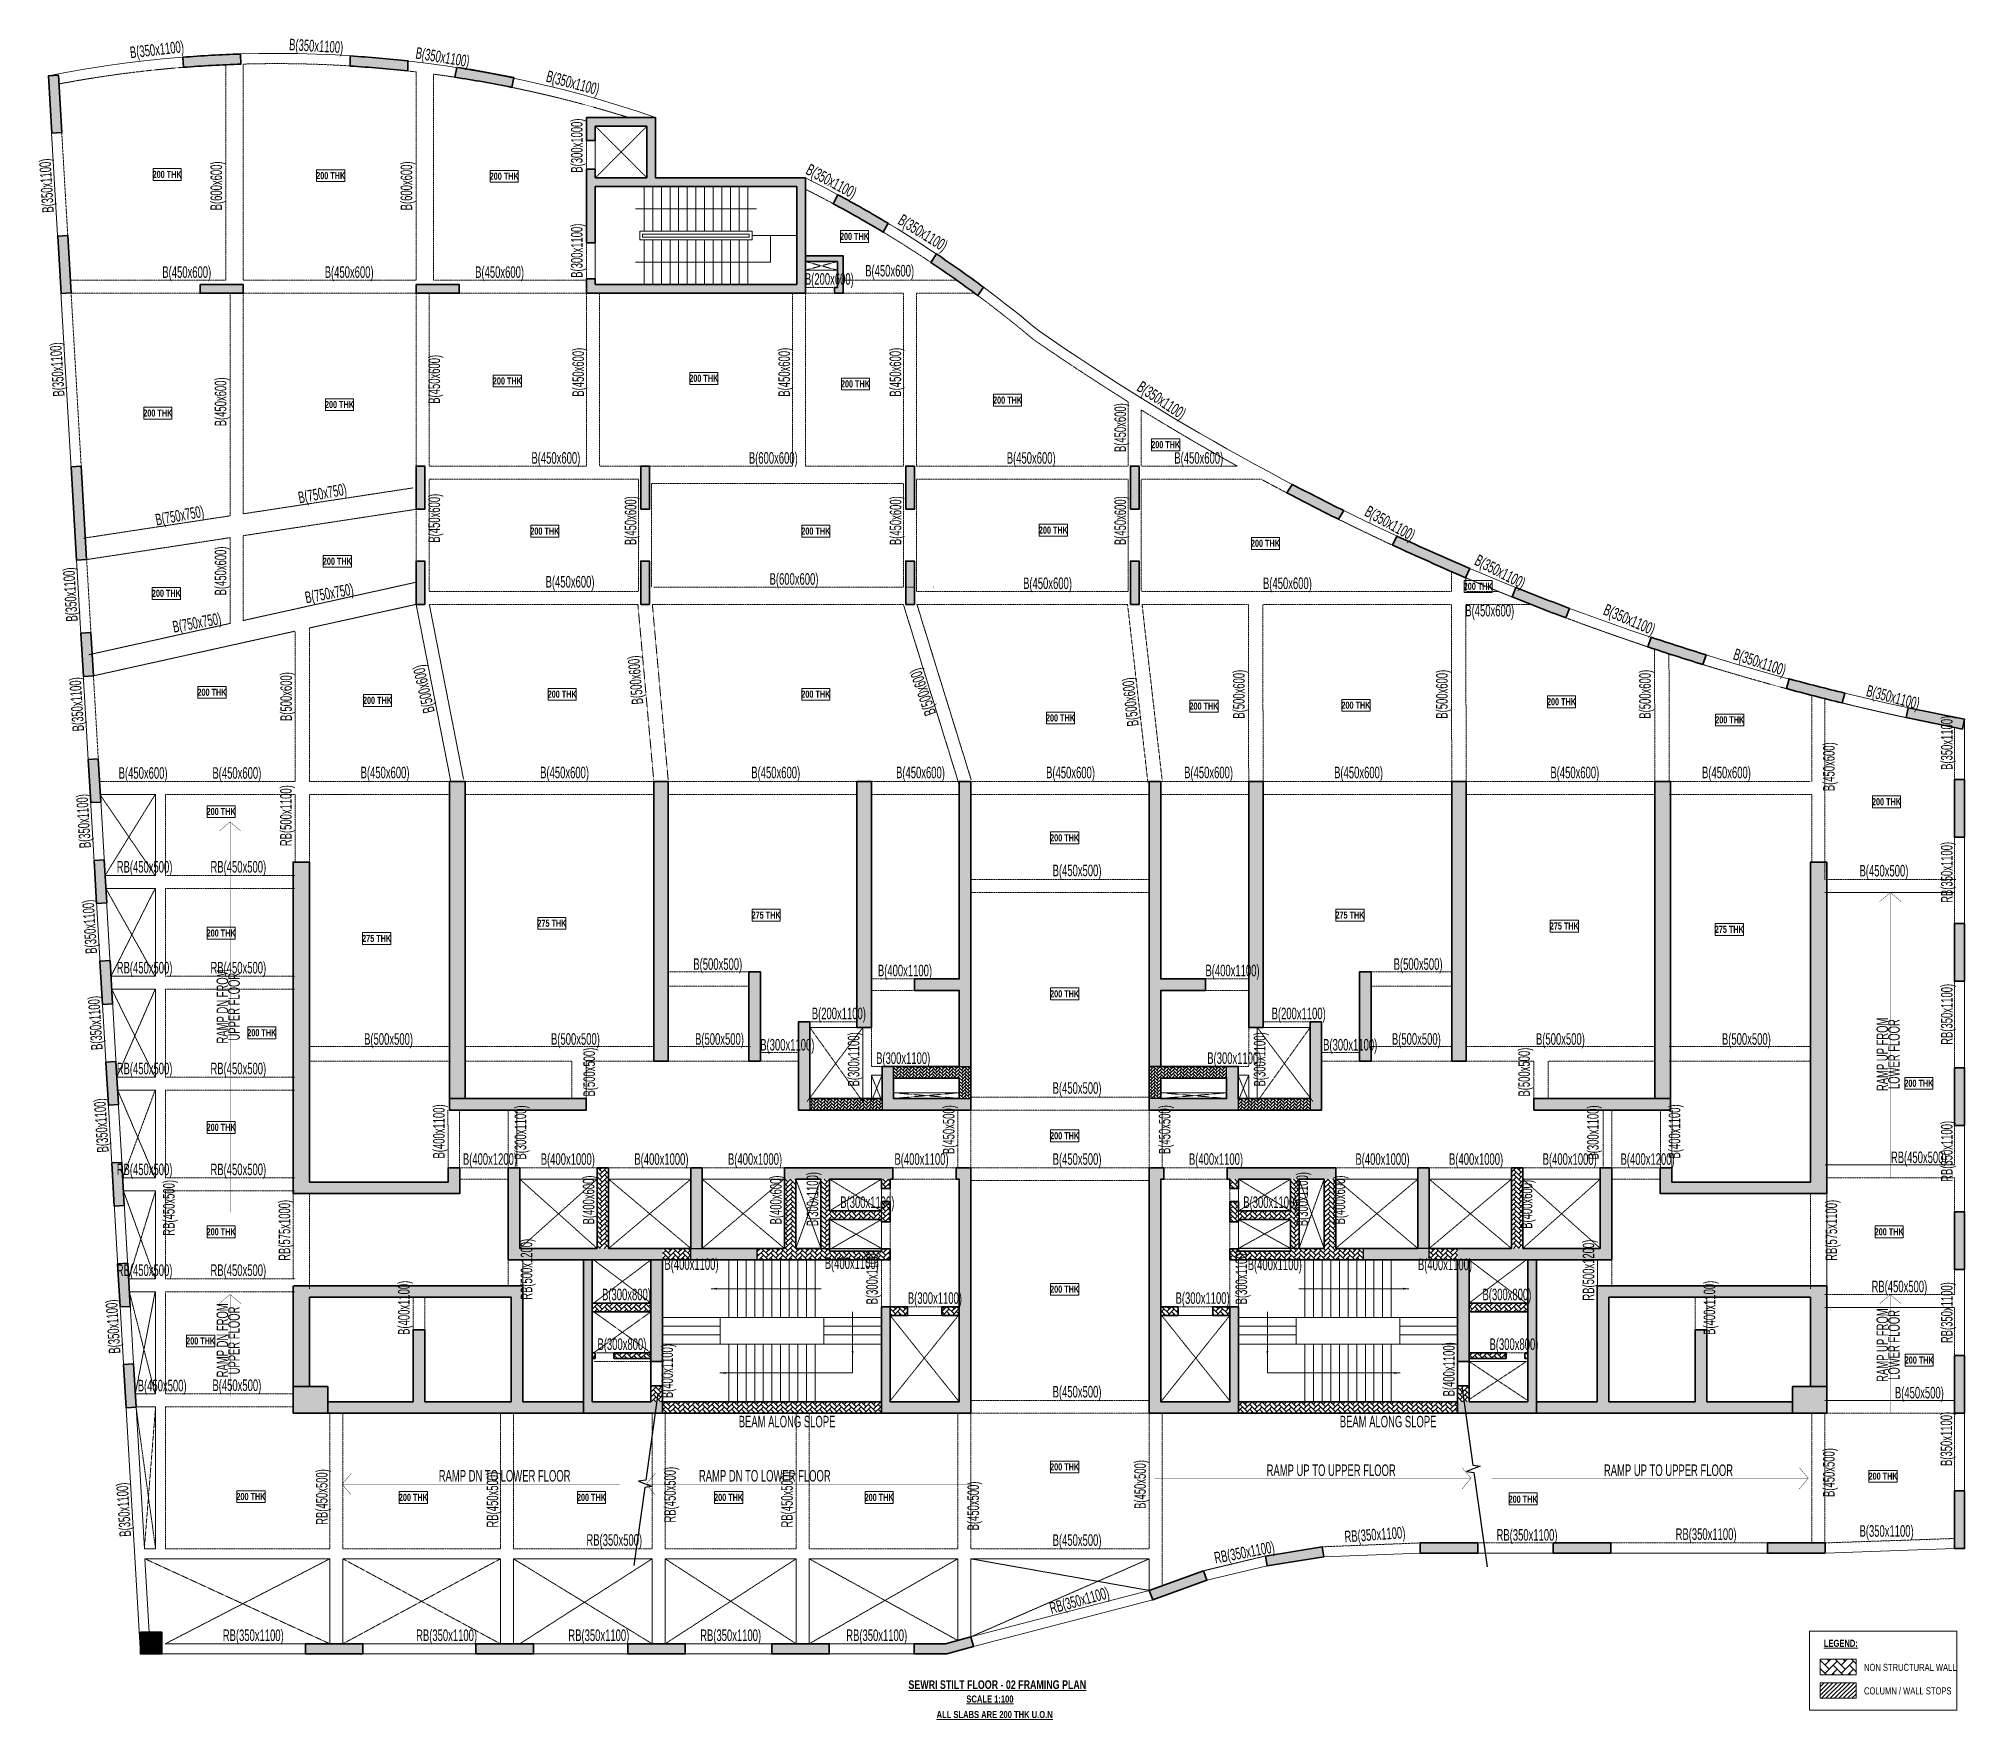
# Model space of a CAD drawing. Header units: millimetres. Extents: x 106 to 347755, y -33 to 65132.
# Drawn here: x 106 to 66970, y 6791 to 65132 of the extents above; entities that cross this region are included whole.
import ezdxf

# ---------------------------------------------------------------- set-up
doc = ezdxf.new("R2010")
doc.units = ezdxf.units.MM
doc.linetypes.add('HIDDEN', pattern=[0.375, 0.25, -0.125])
for name, color, linetype, lineweight in [('A-ANNO-DIMS', 8, 'Continuous', 15), ('A-DETL-MISC', 35, 'Continuous', 15), ('A-FLOR-IDEN', 11, 'Continuous', 9), ('A-HIDD-ABVE', 8, 'HIDDEN', 20), ('G-ANNO-TEXT', 231, 'Continuous', 9), ('S-BEAM', 7, 'Continuous', 18), ('S-BEAM-IDEN', 2, 'Continuous', 9), ('S-COL HATCH', 9, 'Continuous', 0), ('S-COLS', 5, 'Continuous', 35)]:
    doc.layers.add(name, color=color, linetype=linetype, lineweight=lineweight)
doc.layers.add('changes', color=7, linetype='Continuous')
doc.layers.add('SUNK SLAB', color=8, linetype='Continuous')
doc.styles.add('Dim.s & Anno.(Misc.)', font='ARIALN.TTF')
doc.styles.add('Swis721 LtCn BT', font='swisscl.ttf', dxfattribs={"width": 0.9, "height": 233.355162})
doc.styles.add('Swis721 LtCn BT_2', font='swisscl.ttf', dxfattribs={"height": 244.992296})
doc.styles.add('Swis721 LtCn BT_B', font='', dxfattribs={"width": 0.9, "height": 246.918336})
doc.styles.get('Swis721 LtCn BT_B').set_extended_font_data('Swis721 LtCn BT', bold=True)
doc.dimstyles.new('A-GFC-100', dxfattribs={"dimscale": 100, "dimtxt": 1.75, "dimasz": 1.5, "dimexe": 1.5, "dimexo": 0, "dimgap": 1, "dimtad": 1, "dimdsep": 46, "dimtxsty": 'Dim.s & Anno.(Misc.)', "dimblk": 'ARCHTICK', "dimcen": 0, "dimdle": 1.5, "dimclrd": 256, "dimclre": 8, "dimclrt": 6, "dimazin": 2, "dimtfac": 1, "dimtix": 1, "dimtmove": 2, "dimatfit": 3, "dimfxl": 1, "dimtolj": 1, "dimlwd": -1, "dimlwe": 9, "dimarcsym": 0})
pattern_1 = [(45, (-31966103.18, 21022167.41), (0, 113.13708499), [240, -80]), (135, (-31966046.61, 21022223.98), (9e-15, 113.13708499), [240, -80])]
pattern_2 = [(45, (-31794446.85, 20735559.75), (0, 169.7056275), [360, -120]), (135, (-31794362, 20735644.6), (1e-14, 169.7056275), [360, -120])]
pattern_3 = [(45, (-31794446.85, 20683630.75), (0, 169.7056275), [360, -120]), (135, (-31794362, 20683715.6), (1e-14, 169.7056275), [360, -120])]
pattern_4 = [(45, (-31794446.854, 20735559.75), (0, 113.13708499), [240, -80]), (135, (-31794390.286, 20735616.32), (9e-15, 113.13708499), [240, -80])]

msp = doc.modelspace()

# ---------------------------------------------------------------- texts
at = {"layer": 'A-FLOR-IDEN', "color": 1, "char_height": 246.92, "width": 1155, "attachment_point": 2, "line_spacing_factor": 0.964267, "style": 'Swis721 LtCn BT_B'}
for s, insert in [('200 THK', (4571.5, 60539.4)), ('200 THK', (4571.5, 60539.4)), ('200 THK', (10250, 60498.4)), ('200 THK', (10250, 60498.4)), ('200 THK', (16274, 60477.4)), ('200 THK', (16274, 60477.4)), ('200 THK', (28433.5, 58388.1)), ('200 THK', (28433.5, 58388.1)), ('200 THK', (16382, 53371.6)), ('200 THK', (16382, 53371.6)), ('200 THK', (23202.5, 53463.7)), ('200 THK', (23202.5, 53463.7)), ('200 THK', (28466.5, 53270.6)), ('200 THK', (28466.5, 53270.6)), ('200 THK', (4246.5, 52255.6)), ('200 THK', (4246.5, 52255.6)), ('200 THK', (10554, 52552.6)), ('200 THK', (10554, 52552.6)), ('200 THK', (33749, 52706.1)), ('200 THK', (33749, 52706.1)), ('200 THK', (39238.5, 51160.6)), ('200 THK', (39238.5, 51160.6)), ('200 THK', (17684.5, 48159.1)), ('200 THK', (17684.5, 48159.1)), ('200 THK', (27093, 48159.1)), ('200 THK', (27093, 48159.1)), ('200 THK', (35338, 48194.6)), ('200 THK', (35338, 48194.6)), ('200 THK', (42700.5, 47737.1)), ('200 THK', (42700.5, 47737.1)), ('200 THK', (10479.5, 47112.6)), ('200 THK', (10479.5, 47112.6)), ('200 THK', (50088.9, 46243, 0)), ('200 THK', (50088.9, 46243, 0)), ('200 THK', (4543.8, 46001.2)), ('200 THK', (4543.8, 46001.2)), ('200 THK', (6127.5, 42566.1)), ('200 THK', (6127.5, 42566.1)), ('200 THK', (11874.5, 42286.1)), ('200 THK', (11874.5, 42286.1)), ('200 THK', (18285.5, 42499.1)), ('200 THK', (18285.5, 42499.1)), ('200 THK', (27093, 42499.1)), ('200 THK', (27093, 42499.1)), ('200 THK', (52980.5, 42238.1)), ('200 THK', (52980.5, 42238.1)), ('200 THK', (35584, 41676.6)), ('200 THK', (35584, 41676.6)), ('200 THK', (40567, 42085.6)), ('200 THK', (40567, 42085.6)), ('200 THK', (45843, 42116.6)), ('200 THK', (45843, 42116.6)), ('200 THK', (58819.5, 41609.6)), ('200 THK', (58819.5, 41609.6)), ('200 THK', (6445.1, 38428)), ('200 THK', (64262.5, 38767.1)), ('200 THK', (64262.5, 38767.1)), ('200 THK', (35729.7, 37514.9)), ('275 THK', (25365.7, 34833.2)), ('275 THK', (45636, 34833.3)), ('200 THK', (6445.1, 34208.8)), ('275 THK', (17928.4, 34549.5)), ('275 THK', (53076.9, 34453.9, 0)), ('275 THK', (58805.2, 34336.9)), ('275 THK', (11844, 34022.6, 0)), ('200 THK', (35729.7, 32100.6)), ('200 THK', (7857.6, 30748.8)), ('200 THK', (65386.6, 28995.5)), ('200 THK', (6445.1, 27466.8)), ('200 THK', (35729.7, 27174.8)), ('200 THK', (6445.1, 23840.6)), ('200 THK', (64356.1, 23840.6)), ('200 THK', (35729.7, 21847.4)), ('200 THK', (5735.6, 20052.6)), ('200 THK', (65399.1, 19388.6)), ('200 THK', (35729.7, 15682)), ('200 THK', (64143.3, 15358.2)), ('200 THK', (7480.8, 14651.4)), ('200 THK', (13118.5, 14622.6)), ('200 THK', (19301.9, 14622.6)), ('200 THK', (24064.4, 14622.6)), ('200 THK', (29289.4, 14622.6)), ('200 THK', (51646.5, 14558.5))]:
    msp.add_mtext(s, dxfattribs=dict(at, insert=insert))
at = {"layer": 'G-ANNO-TEXT', "color": 7, "char_height": 244.992, "attachment_point": 1, "line_spacing_factor": 0.971848, "style": 'Swis721 LtCn BT_2'}
for s, insert, width in [('\\fSwis721 LtCn BT|b1|i0|c0|p34|;\\LLEGEND:', (62086, 9556.6), 1299), ('NON STRUCTURAL WALL', (63481.9, 8721.2), 3845.238), ('COLUMN / WALL STOPS', (63481.9, 7904.8), 3845.238)]:
    msp.add_mtext(s, dxfattribs=dict(at, insert=insert, width=width))
at = {"layer": 'G-ANNO-TEXT', "color": 6, "insert": (30308.1, 8150.7), "char_height": 300, "width": 6923.66, "attachment_point": 1, "line_spacing_factor": 0.971848, "style": 'Swis721 LtCn BT_2'}
msp.add_mtext('{\\fSwis721 LtCn BT|b1|i0|c0|p34;\\LSEWRI STILT FLOOR - 02 FRAMING PLAN }', dxfattribs=at)
at = {"layer": 'G-ANNO-TEXT', "color": 1, "char_height": 244.992, "attachment_point": 1, "line_spacing_factor": 0.971848, "style": 'Swis721 LtCn BT_2'}
for s, insert, width in [('{\\fSwis721 LtCn BT|b1|i0|c0|p34;\\LSCALE 1:100}', (32319.3, 7623.1), 1551.037), ('{\\fSwis721 LtCn BT|b1|i0|c0|p34;\\LALL SLABS ARE 200 THK U.O.N}', (31285, 7084.7), 3728.693)]:
    msp.add_mtext(s, dxfattribs=dict(at, insert=insert, width=width))
at = {"layer": 'S-BEAM-IDEN', "style": 'Swis721 LtCn BT', "width": 0.8}
for s, rotation, p in [('B(350x1100)', 6.479048, (3304.7, 64447.5)), ('B(350x1100)', 356.840561, (8797.3, 64727.9)), ('B(350x1100)', 350.685393, (13177.2, 64442.7)), ('B(350x1100)', 345.05471, (17700.2, 63644.9)), ('B(300x1000)', 90, (18992.4, 60476.8, 0)), ('B(350x1100)', 93.604421, (639.4, 59100.4, 0)), ('B(600x600)', 90, (6475.7, 59170.4)), ('B(600x600)', 90, (13078, 59170.4, 0)), ('B(350x1100)', 331.79745, (26711.4, 60450.1)), ('B(350x1100)', 327.983375, (29908.7, 58718.1)), ('B(300x1100)', 90, (18992.4, 56829, 0)), ('B(450x600)', 360, (4405, 56825.6)), ('B(450x600)', 360, (10042.6, 56825.6)), ('B(450x600)', 360, (15265.1, 56825.6)), ('B(200x600)', 360, (26712.2, 56588.4, 0)), ('B(450x600)', 360, (28807.2, 56873.8, 0)), ('B(350x1100)', 93.604421, (1011.7, 52720.7, 0)), ('B(450x600)', 90, (19042.7, 52703, 0)), ('B(450x600)', 90, (26192.7, 52703, 0)), ('B(450x600)', 90, (30053.3, 52703, 0)), ('B(450x600)', 90, (14044.8, 52455.9)), ('B(450x600)', 90, (6626.1, 51674.8, 0)), ('B(350x1100)', 326.357118, (38204, 52935.5)), ('B(450x600)', 90, (37860.3, 50779.6, 0)), ('B(450x600)', 360, (17219.3, 50375.6)), ('B(600x600)', 360, (24767.5, 50375.6)), ('B(450x600)', 360, (33721.1, 50375.6)), ('B(450x600)', 360, (39539.2, 50375.6)), ('B(750x750)', 10.409518, (9163.1, 48997.7)), ('B(750x750)', 10.409518, (4206.1, 48229.2)), ('B(450x600)', 90, (14044.8, 47635.1)), ('B(450x600)', 90, (20860.3, 47550.1, 0)), ('B(450x600)', 90, (30060.3, 47550.1, 0)), ('B(450x600)', 90, (37860.3, 47550.1, 0)), ('B(350x1100)', 331.043018, (46110.2, 48590.1)), ('B(450x600)', 90, (6626.1, 45804.8, 0)), ('B(350x1100)', 332.517574, (49925.7, 46887.3)), ('B(350x1100)', 93.604421, (1467.4, 44909, 0)), ('B(750x750)', 10.409518, (9399.1, 45529.2, 0)), ('B(450x600)', 360, (17711.9, 46078.3)), ('B(600x600)', 360, (25486.8, 46175.6)), ('B(450x600)', 360, (34287.8, 46025.6)), ('B(450x600)', 360, (42616.6, 46025.6)), ('B(450x600)', 360, (49640.1, 45076.1)), ('B(350x1100)', 336.769663, (54397, 45157.8)), ('B(750x750)', 10.409518, (4803.7, 44510, 0)), ('B(500x600)', 95.079556, (21103.4, 42039, 0)), ('B(350x1100)', 341.716901, (58909.7, 43594)), ('B(350x1100)', 93.604421, (1689.7, 41099.6, 0)), ('B(500x600)', 90, (8901.8, 41444.9)), ('B(500x600)', 103.063954, (13863.3, 41770.5)), ('B(500x600)', 109.177342, (31271.2, 41714.3, 0)), ('B(500x600)', 96.261232, (38301.7, 41283.2, 0)), ('B(500x600)', 90, (41976.6, 41526.3)), ('B(500x600)', 90, (49026.6, 41526.3, 0)), ('B(500x600)', 90, (56076.6, 41526.3)), ('B(350x1100)', 345.468765, (63532.2, 42315.4)), ('B(350x1100)', 90, (66554.5, 39747.8)), ('B(450x600)', 90, (62461.6, 39009.4)), ('B(450x600)', 360, (2889.6, 39441.4)), ('B(450x600)', 360, (6144, 39441.4)), ('B(350x1100)', 93.604421, (1926.3, 37043.8, 0)), ('RB(500x1100)', 90, (8893.8, 37101.1)), ('RB(350x1100)', 90, (66554.5, 35134.3, 0)), ('RB(450x500)', 360, (2821.6, 36183.8)), ('RB(450x500)', 360, (6076, 36183.8)), ('B(350x1100)', 93.604421, (2140.1, 33378.2, 0)), ('RB(450x500)', 360, (2821.6, 32683.8)), ('RB(450x500)', 360, (6076, 32683.8)), ('RAMP DN FROM', 90, (6687.8, 30252.2)), ('B(500x500)', 360, (22839.7, 32809)), ('B(400x1100)', 360, (29248.2, 32584.4, 0)), ('UPPER FLOOR', 90, (7092.7, 30354.8)), ('RB(350x1100)', 90, (66554.5, 30206.3)), ('B(350x1100)', 93.604421, (2335, 30037.8, 0)), ('B(200x1100)', 360, (26952.1, 31094.4, 0)), ('RAMP UP FROM', 90, (64316.5, 28599.8)), ('LOWER FLOOR', 90, (64721.5, 28670.7)), ('B(500x500)', 360, (11410.1, 30209)), ('B(500x500)', 360, (17898.6, 30209)), ('B(500x500)', 360, (22900.1, 30209)), ('B(300x1100)', 360, (25162.8, 30009)), ('B(300x1100)', 90, (28603.9, 28762, 0)), ('B(300x1100)', 90, (42701.4, 28762, 0)), ('RB(450x500)', 360, (2821.6, 29183.8)), ('RB(450x500)', 360, (6076, 29183.8)), ('B(500x500)', 90, (19424.5, 28410.9)), ('B(300x1100)', 360, (29186.4, 29544.4, 0)), ('B(500x500)', 90, (51880.8, 28410.9)), ('B(350x1100)', 93.604421, (2542.5, 26482.2, 0)), ('B(400x1100)', 90, (14203.8, 26260.3)), ('B(450x500)', 90, (31903.9, 26415.1)), ('B(450x500)', 90, (39401.4, 26415.1)), ('B(400x1100)', 90, (57101.5, 26260.3)), ('B(300x1100)', 90, (17036, 26224.8)), ('B(300x1100)', 90, (54269.3, 26224.8)), ('RB(350x1100)', 90, (66554.5, 25450.3)), ('RB(450x500)', 360, (2821.6, 25683.8)), ('RB(450x500)', 360, (6076, 25683.8)), ('B(400x1200)', 360, (14838.3, 26041.7)), ('B(400x1000)', 360, (17542.7, 26041.7)), ('B(400x1000)', 360, (20792.7, 26041.7)), ('B(400x1000)', 360, (24042.7, 26041.7)), ('B(400x1100)', 360, (29822.7, 26041.7)), ('B(450x500)', 360, (35313.1, 26041.7)), ('RB(450x500)', 90, (4830.2, 23582.7, 0)), ('B(400x600)', 90, (19403.9, 23973.7)), ('B(400x600)', 90, (25903.9, 23973.7)), ('B(300x1100)', 90, (27173.9, 23911.1)), ('B(300x1100)', 90, (44176, 23911.1)), ('B(400x600)', 90, (45466.5, 23973.7, 0)), ('B(400x600)', 90, (51963.8, 23822.1, 0)), ('RB(575x1000)', 90, (8842.5, 22710)), ('B(300x1100)', 360, (27940.4, 24542.4)), ('RB(575x1100)', 90, (62545.8, 22710)), ('RB(500x1200)', 90, (17247.8, 21358.4)), ('RB(500x1200)', 90, (54114.8, 21327.5)), ('B(400x1100)', 360, (21835.7, 22396.3)), ('B(400x1100)', 360, (27401.6, 22425.1)), ('B(300x1100)', 90, (29242.5, 21197.4, 0)), ('B(300x1100)', 90, (42062.9, 21197.4, 0)), ('B(400x1100)', 360, (42086, 22386)), ('B(400x1100)', 360, (47995.7, 22386)), ('RB(450x500)', 360, (2821.6, 22183.8)), ('RB(450x500)', 360, (6076, 22183.8)), ('B(400x1100)', 90, (12989.4, 20140.4)), ('B(300x800)', 360, (19670.5, 21341.7)), ('B(300x1100)', 360, (30286.5, 21216.5)), ('B(300x800)', 360, (50236.5, 21341.7)), ('B(400x1100)', 90, (58315.9, 20140.4)), ('RB(350x1100)', 90, (66554.5, 19852.8)), ('B(350x1100)', 93.604421, (2949.8, 19500.2, 0)), ('RAMP DN FROM', 90, (6687.8, 18665.7)), ('UPPER FLOOR', 90, (7092.7, 18768.3)), ('RAMP UP FROM', 90, (64316.5, 18507.8)), ('LOWER FLOOR', 90, (64721.5, 18578.7)), ('B(300x800)', 360, (19512.4, 19616.5)), ('B(400x1100)', 90, (22130.5, 17943.1)), ('B(400x1100)', 90, (49269.2, 18005.6)), ('B(450x500)', 360, (3550.8, 18179.4)), ('B(450x500)', 360, (6144, 18191.4)), ('B(450x500)', 360, (35313.1, 17966.5)), ('B(350x1100)', 90, (66540.6, 15588.8, 0)), ('BEAM ALONG SLOPE', 360, (24416, 16929.5, 0)), ('BEAM ALONG SLOPE', 360, (45282, 16929.5, 0)), ('B(450x500)', 90, (62460.3, 14513.6)), ('RB(450x500)', 90, (10140.2, 13546.3)), ('RB(450x500)', 90, (22229.7, 13626.9)), ('B(450x500)', 90, (38548.4, 14098.2)), ('B(350x1100)', 93.604421, (3320.5, 13146.1, 0)), ('RB(450x500)', 90, (16064.3, 13453.9)), ('RB(450x500)', 90, (26290.2, 13453.9)), ('B(450x500)', 90, (32756.9, 13352.9)), ('RB(350x1100)', 4.137547, (45460.8, 12934.2, 0)), ('RB(350x500)', 360, (19128.2, 12820.5)), ('B(450x500)', 360, (35313.1, 12816.5)), ('RB(350x1100)', 10.788367, (40967.2, 12197.5)), ('RB(350x1100)', 15.483236, (35273.9, 10449.6)), ('RB(350x1100)', 360, (6503.4, 9513.8)), ('RB(350x1100)', 360, (13215.4, 9513.8)), ('RB(350x1100)', 360, (18500.9, 9513.8)), ('RB(350x1100)', 360, (23076.9, 9513.8)), ('RB(350x1100)', 360, (28148.1, 9513.8))]:
    msp.add_text(s, height=400, rotation=rotation, dxfattribs=at).set_placement(p)
for s, p in [('B(450x600)', (11288.9, 39457.3)), ('B(450x600)', (17521, 39457.3)), ('B(450x600)', (24852.3, 39457.3)), ('B(450x600)', (29877.5, 39457.3)), ('B(450x600)', (35086.9, 39457.3)), ('B(450x600)', (39878.8, 39457.3)), ('B(450x600)', (45085.8, 39457.3)), ('B(450x600)', (52594.1, 39457.3)), ('B(450x600)', (57858.1, 39457.3)), ('B(450x500)', (35313.1, 36057.2)), ('B(450x500)', (63325.7, 36049.6)), ('B(400x1100)', (40619.4, 32584.4, 0)), ('B(500x500)', (47153.2, 32809)), ('B(200x1100)', (42915.5, 31094.4, 0)), ('B(300x1100)', (44704.8, 30009)), ('B(500x500)', (47092.8, 30209)), ('B(500x500)', (52094.3, 30209)), ('B(500x500)', (58550.3, 30209)), ('B(300x1100)', (40681.2, 29544.4, 0)), ('B(450x500)', (35313.1, 28507.3)), ('B(400x1100)', (40044.9, 26041.7)), ('B(400x1000)', (45824.9, 26041.7)), ('B(400x1000)', (49074.9, 26041.7)), ('B(400x1000)', (52324.9, 26041.7)), ('B(400x1200)', (55029.3, 26041.7)), ('RB(450x500)', (64415.7, 26101.8, 0)), ('B(300x1100)', (41932.6, 24542.4)), ('B(300x1100)', (39581.1, 21216.5)), ('RB(450x500)', (63743.2, 21618.9, 0)), ('B(300x800)', (50480.5, 19616.5)), ('B(450x500)', (64556.4, 17933.1)), ('RAMP DN TO LOWER FLOOR', (14000.2, 15048.7)), ('RAMP DN TO LOWER FLOOR', (23033.2, 15048.7)), ('RAMP UP TO UPPER FLOOR', (42741.9, 15240.7)), ('RAMP UP TO UPPER FLOOR', (54451.6, 15240.7)), ('RB(350x1100)', (50724.9, 12996.8, 0)), ('RB(350x1100)', (56940.9, 13025)), ('B(350x1100)', (63326.3, 13133.1))]:
    msp.add_text(s, height=400, dxfattribs=at).set_placement(p)

# ---------------------------------------------------------------- blocks, each defined once
blk = doc.blocks.new('*U10')
blk.add_lwpolyline([(-28.23, 0), (-1.25, 0), (-0.62, 2.5), (0.62, -2.5), (1.25, 0), (34.3, 0)])
blk = doc.blocks.new('*U9')
blk.add_lwpolyline([(-31.73, 0), (-1.25, 0), (-0.62, 2.5), (0.62, -2.5), (1.25, 0), (28.62, 0)])
blk = doc.blocks.new('_ARCHTICK')
at = {"color": 0, "linetype": 'ByBlock', "const_width": 0.15}
blk.add_lwpolyline([(-0.5, -0.5), (0.5, 0.5)], dxfattribs=at)
blk = doc.blocks.new('A$Cb7cd9481')
at = {"layer": 'S-COL HATCH', "transparency": 33554687}
h = blk.add_hatch(color=256, dxfattribs=at)
h.dxf.hatch_style = 1
h.paths.add_polyline_path([(-9681, 41101), (-9700, 41450, 0.01185), (-11697, 41341), (-11678, 40991, -0.011949)])
h = blk.add_hatch(color=256, dxfattribs=at)
h.dxf.hatch_style = 1
h.paths.add_polyline_path([(-3886, 40864), (-3886, 41216, 0.011892), (-5886, 41384), (-5886, 41033, -0.011992)])
h = blk.add_hatch(color=256, dxfattribs=at)
h.dxf.hatch_style = 1
h.paths.add_polyline_path([(-282, 40295), (-212, 40638, 0.011811), (-2182, 40990), (-2251, 40647, -0.01191)])
h = blk.add_hatch(color=256, dxfattribs=at)
h.dxf.hatch_style = 1
h.paths.add_polyline_path([(-16019, 40721), (-16368, 40700), (-16252, 38704), (-15902, 38724)])
h = blk.add_hatch(color=256, dxfattribs=at)
h.dxf.hatch_style = 1
h.paths.add_polyline_path([(9915, 37151), (4715, 37151), (4715, 39251), (2315, 39251), (2315, 38451), (2615, 38451), (2615, 38951), (4415, 38951), (4415, 37151), (2615, 37151), (2615, 37451), (2315, 37451), (2315, 34901), (2615, 34901), (2615, 36851), (9615, 36851), (9615, 33451), (2615, 33451), (2615, 33651), (2315, 33651), (2315, 33151), (9915, 33151)])
h = blk.add_hatch(color=256, dxfattribs=at)
h.dxf.hatch_style = 1
h.paths.add_polyline_path([(11046, 36567), (10880, 36258, -0.01191), (12618, 35269), (12784, 35577, 0.011811)])
h = blk.add_hatch(color=256, dxfattribs=at)
h.dxf.hatch_style = 1
h.paths.add_polyline_path([(-15694, 35157), (-16043, 35136), (-15927, 33140), (-15578, 33160)])
h = blk.add_hatch(color=256, dxfattribs=at)
h.dxf.hatch_style = 1
h.paths.add_polyline_path([(11225, 34450), (9915, 34450), (9915, 34250), (11025, 34250), (11025, 33350), (10925, 33350), (10925, 33151), (11225, 33150), (11225, 33350)])
h = blk.add_hatch(color=256, dxfattribs=at)
h.dxf.hatch_style = 1
h.paths.add_polyline_path([(14462, 34513), (14267, 34222, -0.01191), (15902, 33069), (16097, 33360, 0.011811)])
h = blk.add_hatch(color=256, dxfattribs=at)
h.dxf.hatch_style = 1
h.paths.add_polyline_path([(-11102, 33451), (-11102, 33151), (-9602, 33151), (-9602, 33451)])
h = blk.add_hatch(color=256, dxfattribs=at)
h.dxf.hatch_style = 1
h.paths.add_polyline_path([(-3600, 33451), (-3600, 33151), (-2100, 33151), (-2100, 33451)])
h = blk.add_hatch(color=256, dxfattribs=at)
h.dxf.hatch_style = 1
h.paths.add_polyline_path([(-15227, 27150), (-15577, 27130), (-15387, 23885), (-15038, 23905)])
h = blk.add_hatch(color=256, dxfattribs=at)
h.dxf.hatch_style = 1
h.paths.add_polyline_path([(-3600, 25651), (-3300, 25651), (-3300, 27151), (-3600, 27151)])
h = blk.add_hatch(color=256, dxfattribs=at)
h.dxf.hatch_style = 1
h.paths.add_polyline_path([(-3600, 25651), (-3300, 25651), (-3300, 27151), (-3600, 27151)])
h = blk.add_hatch(color=256, dxfattribs=at)
h.dxf.hatch_style = 1
h.paths.add_polyline_path([(4200, 25651), (4500, 25651), (4500, 27151), (4200, 27151)])
h = blk.add_hatch(color=256, dxfattribs=at)
h.dxf.hatch_style = 1
h.paths.add_polyline_path([(4200, 25651), (4500, 25651), (4500, 27151), (4200, 27151)])
h = blk.add_hatch(color=256, dxfattribs=at)
h.dxf.hatch_style = 1
h.paths.add_polyline_path([(13400, 25651), (13700, 25651), (13700, 27151), (13400, 27151)])
h = blk.add_hatch(color=256, dxfattribs=at)
h.dxf.hatch_style = 1
h.paths.add_polyline_path([(13400, 25651), (13700, 25651), (13700, 27151), (13400, 27151)])
h = blk.add_hatch(color=256, dxfattribs=at)
h.dxf.hatch_style = 1
h.paths.add_polyline_path([(21200, 25651), (21500, 25651), (21500, 27151), (21200, 27151)])
h = blk.add_hatch(color=256, dxfattribs=at)
h.dxf.hatch_style = 1
h.paths.add_polyline_path([(21200, 25651), (21500, 25651), (21500, 27151), (21200, 27151)])
h = blk.add_hatch(color=256, dxfattribs=at)
h.dxf.hatch_style = 1
h.paths.add_polyline_path([(28420, 25306), (28602, 25607, -0.00603), (26815, 26517), (26634, 26217, 0.006005)])
h = blk.add_hatch(color=256, dxfattribs=at)
h.dxf.hatch_style = 1
h.paths.add_polyline_path([(30445, 24722), (30297, 24405, 0.004309), (32837, 23274), (32985, 23591, -0.004327)])
h = blk.add_hatch(color=256, dxfattribs=at)
h.dxf.hatch_style = 1
h.paths.add_polyline_path([(-3600, 22351), (-3300, 22351), (-3300, 23851), (-3600, 23851)])
h = blk.add_hatch(color=256, dxfattribs=at)
h.dxf.hatch_style = 1
h.paths.add_polyline_path([(-3600, 22351), (-3300, 22351), (-3300, 23851), (-3600, 23851)])
h = blk.add_hatch(color=256, dxfattribs=at)
h.dxf.hatch_style = 1
h.paths.add_polyline_path([(4200, 22351), (4500, 22351), (4500, 23851), (4200, 23851)])
h = blk.add_hatch(color=256, dxfattribs=at)
h.dxf.hatch_style = 1
h.paths.add_polyline_path([(4200, 22351), (4500, 22351), (4500, 23851), (4200, 23851)])
h = blk.add_hatch(color=256, dxfattribs=at)
h.dxf.hatch_style = 1
h.paths.add_polyline_path([(13400, 22351), (13700, 22351), (13700, 23851), (13400, 23851)])
h = blk.add_hatch(color=256, dxfattribs=at)
h.dxf.hatch_style = 1
h.paths.add_polyline_path([(13400, 22351), (13700, 22351), (13700, 23851), (13400, 23851)])
h = blk.add_hatch(color=256, dxfattribs=at)
h.dxf.hatch_style = 1
h.paths.add_polyline_path([(21200, 22351), (21500, 22351), (21500, 23851), (21200, 23851)])
h = blk.add_hatch(color=256, dxfattribs=at)
h.dxf.hatch_style = 1
h.paths.add_polyline_path([(21200, 22351), (21500, 22351), (21500, 23851), (21200, 23851)])
h = blk.add_hatch(color=256, dxfattribs=at)
h.dxf.hatch_style = 1
h.paths.add_polyline_path([(36311, 21885), (36443, 22213, -0.006015), (34578, 22935), (34446, 22609, 0.00603)])
h = blk.add_hatch(color=256, dxfattribs=at)
h.dxf.hatch_style = 1
h.paths.add_polyline_path([(-15239, 21348), (-15152, 19851), (-14802, 19871), (-14890, 21369)])
h = blk.add_hatch(color=256, dxfattribs=at)
h.dxf.hatch_style = 1
h.paths.add_polyline_path([(41071, 20263), (41183, 20599, -0.006015), (39279, 21210), (39167, 20874, 0.00603)])
h = blk.add_hatch(color=256, dxfattribs=at)
h.dxf.hatch_style = 1
h.paths.add_polyline_path([(45907, 18929), (46003, 19269, -0.006016), (44065, 19767), (43970, 19427, 0.006031)])
h = blk.add_hatch(color=256, dxfattribs=at)
h.dxf.hatch_style = 1
h.paths.add_polyline_path([(48195, 18764), (48125, 18421), (50085, 18021), (50155, 18363)])
h = blk.add_hatch(color=256, dxfattribs=at)
h.dxf.hatch_style = 1
h.paths.add_polyline_path([(-14983, 16966), (-14896, 15469), (-14547, 15489), (-14634, 16986)])
h = blk.add_hatch(color=256, dxfattribs=at)
h.dxf.hatch_style = 1
h.paths.add_polyline_path([(50155, 16269), (49805, 16269), (49805, 14269), (50155, 14269)])
h = blk.add_hatch(color=256, dxfattribs=at)
h.dxf.hatch_style = 1
h.paths.add_polyline_path([(-14779, 13466), (-14692, 11969), (-14342, 11989), (-14430, 13486)])
h = blk.add_hatch(color=256, dxfattribs=at)
h.dxf.hatch_style = 1
h.paths.add_polyline_path([(49805, 9269), (50155, 9269), (50155, 11269), (49805, 11269)])
h = blk.add_hatch(color=256, dxfattribs=at)
h.dxf.hatch_style = 1
h.paths.add_polyline_path([(-14575, 9966), (-14488, 8469), (-14138, 8489), (-14226, 9986)])
h = blk.add_hatch(color=256, dxfattribs=at)
h.dxf.hatch_style = 1
h.paths.add_polyline_path([(-14371, 6466), (-14283, 4969), (-13934, 4989), (-14021, 6486)])
h = blk.add_hatch(color=256, dxfattribs=at)
h.dxf.hatch_style = 1
h.paths.add_polyline_path([(50155, 6269), (49805, 6269), (49805, 4269), (50155, 4269)])
h = blk.add_hatch(color=256, dxfattribs=at)
h.dxf.hatch_style = 1
h.paths.add_polyline_path([(-14166, 2964), (-14079, 1466), (-13730, 1486), (-13817, 2984)])
h = blk.add_hatch(color=256, dxfattribs=at)
h.dxf.hatch_style = 1
h.paths.add_polyline_path([(50155, 1269), (49805, 1269), (49805, -731), (50155, -731)])
h = blk.add_hatch(color=256, dxfattribs=at)
h.dxf.hatch_style = 1
h.paths.add_polyline_path([(-13962, -536), (-13875, -2034), (-13525, -2014), (-13613, -516)])
h = blk.add_hatch(color=256, dxfattribs=at)
h.dxf.hatch_style = 1
h.paths.add_polyline_path([(49805, -5724), (50155, -5724), (50155, -3724), (49805, -3724)])
h = blk.add_hatch(color=256, dxfattribs=at)
h.dxf.hatch_style = 1
h.paths.add_polyline_path([(-13758, -4034), (-13671, -5531), (-13321, -5511), (-13409, -4014)])
h = blk.add_hatch(color=256, dxfattribs=at)
h.dxf.hatch_style = 1
h.paths.add_polyline_path([(49805, -10421), (50155, -10421), (50155, -8421), (49805, -8421)])
h = blk.add_hatch(color=256, dxfattribs=at)
h.dxf.hatch_style = 1
h.paths.add_polyline_path([(25886, -10678), (25942, -11024), (27916, -10706), (27860, -10360)])
h = blk.add_hatch(color=256, dxfattribs=at)
h.dxf.hatch_style = 1
h.paths.add_polyline_path([(31255, -10224), (31255, -10574), (33255, -10574), (33255, -10224)])
h = blk.add_hatch(color=256, dxfattribs=at)
h.dxf.hatch_style = 1
h.paths.add_polyline_path([(35880, -10224), (35880, -10574), (37880, -10574), (37880, -10224)])
h = blk.add_hatch(color=256, dxfattribs=at)
h.dxf.hatch_style = 1
h.paths.add_polyline_path([(43315, -10224), (43315, -10574), (45315, -10574), (45315, -10224)])
h = blk.add_hatch(color=256, dxfattribs=at)
h.dxf.hatch_style = 1
h.paths.add_polyline_path([(23855, -11522), (23735, -11193), (21855, -11874), (21974, -12203)])
h = blk.add_hatch(color=256, dxfattribs=at)
h.dxf.hatch_style = 1
h.paths.add_polyline_path([(-12423, -14074), (-12423, -13324), (-13173, -13324), (-13173, -14074)])
h = blk.add_hatch(color=256, dxfattribs=at)
h.dxf.hatch_style = 1
h.paths.add_polyline_path([(-5446, -14074), (-5446, -13724), (-7446, -13724), (-7446, -14074)])
h = blk.add_hatch(color=256, dxfattribs=at)
h.dxf.hatch_style = 1
h.paths.add_polyline_path([(478, -14074), (478, -13724), (-1522, -13724), (-1522, -14074)])
h = blk.add_hatch(color=256, dxfattribs=at)
h.dxf.hatch_style = 1
h.paths.add_polyline_path([(5745, -14074), (5745, -13724), (3745, -13724), (3745, -14074)])
h = blk.add_hatch(color=256, dxfattribs=at)
h.dxf.hatch_style = 1
h.paths.add_polyline_path([(10745, -14074), (10745, -13724), (8745, -13724), (8745, -14074)])
h = blk.add_hatch(color=256, dxfattribs=at)
h.dxf.hatch_style = 1
h.paths.add_polyline_path([(15747, -13822), (15654, -13485), (14779, -13724), (13686, -13724), (13686, -14074), (14825, -14074)])
at = {"layer": 'S-COLS'}
for p, q in [((4715, 39251, 0), (2315, 39251, 0)), ((4415, 38951, 0), (2615, 38951, 0)), ((4415, 37151, 0), (4415, 38951, 0)), ((4715, 37151, 0), (4715, 39251, 0)), ((4415, 37151, 0), (2615, 37151)), ((2615, 36851), (9615, 36851)), ((2615, 34901), (2615, 36851)), ((9915, 37151), (4715, 37151, 0)), ((9615, 36851), (9615, 33451)), ((9915, 33151), (9915, 37151)), ((2315, 34901), (2615, 34901)), ((2315, 33651), (2315, 33151)), ((2615, 33651), (2315, 33651)), ((2615, 33451), (2615, 33651)), ((9615, 33451), (2615, 33451)), ((2315, 33151), (9915, 33151))]:
    blk.add_line(p, q, dxfattribs=at)
at = {"layer": 'S-COLS', "elevation": 0}
for points in [[(-9700, 41450, 0.01185), (-11697, 41341), (-11678, 40991, -0.011949), (-9681, 41101), (-9700, 41450)], [(-5886, 41384, -0.011892), (-3886, 41216), (-3886, 40864, 0.011992), (-5886, 41033), (-5886, 41384)], [(-282, 40295), (-212, 40638, 0.011811), (-2182, 40990), (-2251, 40647, -0.01191), (-282, 40295)], [(12784, 35577, 0.011811), (11046, 36567), (10880, 36258, -0.01191), (12618, 35269), (12784, 35577)], [(14462, 34513), (14267, 34222, -0.01191), (15902, 33069), (16097, 33360, 0.011811), (14462, 34513)], [(26634, 26217, 0.006005), (28420, 25306), (28602, 25607, -0.00603), (26815, 26517), (26634, 26217)], [(30297, 24405), (30445, 24722, 0.004327), (32985, 23591), (32837, 23274, -0.004309), (30297, 24405)], [(36443, 22213, -0.006015), (34578, 22935), (34446, 22609, 0.00603), (36311, 21885), (36443, 22213)], [(39167, 20874, 0.00603), (41071, 20263), (41183, 20599, -0.006015), (39279, 21210), (39167, 20874)], [(46003, 19269, -0.006016), (44065, 19767), (43970, 19427, 0.006031), (45907, 18929), (46003, 19269)]]:
    blk.add_lwpolyline(points, format="xyb", dxfattribs=at)
for points in [[(-16368, 40700), (-16019, 40721), (-15902, 38724), (-16252, 38704)], [(-16043, 35136), (-15694, 35157), (-15578, 33160), (-15927, 33140)], [(-11102, 33451), (-11102, 33151), (-9602, 33151), (-9602, 33451)], [(-3600, 33451), (-3600, 33151), (-2100, 33151), (-2100, 33451)], [(-15577, 27130), (-15227, 27150), (-15038, 23905), (-15387, 23885)], [(-3600, 25651), (-3300, 25651), (-3300, 27151), (-3600, 27151)], [(-3600, 25651), (-3300, 25651), (-3300, 27151), (-3600, 27151)], [(4200, 25651), (4500, 25651), (4500, 27151), (4200, 27151)], [(4200, 25651), (4500, 25651), (4500, 27151), (4200, 27151)], [(13400, 25651), (13700, 25651), (13700, 27151), (13400, 27151)], [(13400, 25651), (13700, 25651), (13700, 27151), (13400, 27151)], [(21200, 25651), (21500, 25651), (21500, 27151), (21200, 27151)], [(21200, 25651), (21500, 25651), (21500, 27151), (21200, 27151)], [(-3600, 22351), (-3300, 22351), (-3300, 23851), (-3600, 23851)], [(-3600, 22351), (-3300, 22351), (-3300, 23851), (-3600, 23851)], [(4200, 22351), (4500, 22351), (4500, 23851), (4200, 23851)], [(4200, 22351), (4500, 22351), (4500, 23851), (4200, 23851)], [(13400, 22351), (13700, 22351), (13700, 23851), (13400, 23851)], [(13400, 22351), (13700, 22351), (13700, 23851), (13400, 23851)], [(21200, 22351), (21500, 22351), (21500, 23851), (21200, 23851)], [(21200, 22351), (21500, 22351), (21500, 23851), (21200, 23851)], [(-15239, 21348), (-14890, 21369), (-14802, 19871), (-15152, 19851)], [(-14983, 16966), (-14634, 16986), (-14547, 15489), (-14896, 15469)], [(49805, 16269), (50155, 16269), (50155, 14269), (49805, 14269)], [(-14779, 13466), (-14430, 13486), (-14342, 11989), (-14692, 11969)], [(49805, 11269), (50155, 11269), (50155, 9269), (49805, 9269)], [(-14575, 9966), (-14226, 9986), (-14138, 8489), (-14488, 8469)], [(-14371, 6466), (-14021, 6486), (-13934, 4989), (-14283, 4969)], [(49805, 6269), (50155, 6269), (50155, 4269), (49805, 4269)], [(-14166, 2964), (-13817, 2984), (-13730, 1486), (-14079, 1466)], [(49805, 1269), (50155, 1269), (50155, -731), (49805, -731)], [(-13962, -536), (-13613, -516), (-13525, -2014), (-13875, -2034)], [(49805, -3724), (50155, -3724), (50155, -5724), (49805, -5724)], [(-13758, -4034), (-13409, -4014), (-13321, -5511), (-13671, -5531)], [(49805, -8421), (50155, -8421), (50155, -10421), (49805, -10421)], [(31255, -10224), (33255, -10224), (33255, -10574), (31255, -10574)], [(35880, -10224), (37880, -10224), (37880, -10574), (35880, -10574)], [(43315, -10224), (45315, -10224), (45315, -10574), (43315, -10574)], [(-13173, -13324), (-12423, -13324), (-12423, -14074), (-13173, -14074)], [(-7446, -13724), (-5446, -13724), (-5446, -14074), (-7446, -14074)], [(-1522, -13724), (478, -13724), (478, -14074), (-1522, -14074)], [(3745, -13724), (5745, -13724), (5745, -14074), (3745, -14074)], [(8745, -13724), (10745, -13724), (10745, -14074), (8745, -14074)]]:
    blk.add_lwpolyline(points, close=True, dxfattribs=at)
for points in [[(2615, 38951), (2615, 38451), (2315, 38451), (2315, 39251)], [(2615, 37151), (2615, 37451), (2315, 37451), (2315, 34901)], [(9915, 34450), (11225, 34450), (11225, 33350), (11225, 33150), (10925, 33151), (10925, 33350), (11025, 33350), (11025, 34250), (9915, 34250), (9915, 34450)], [(48195, 18764), (50155, 18363), (50085, 18021), (48125, 18421), (48195, 18764)], [(25886, -10678), (25942, -11024), (27916, -10706), (27860, -10360), (25886, -10678)], [(21855, -11874), (21974, -12203), (23855, -11522), (23735, -11193), (21855, -11874)], [(13686, -13724), (14779, -13724), (15654, -13485), (15747, -13822), (14825, -14074), (13686, -14074), (13686, -13724)]]:
    blk.add_lwpolyline(points, dxfattribs=at)
blk = doc.blocks.new('A$C0921b736')
at = {"layer": 'S-COL HATCH', "transparency": 33554687}
h = blk.add_hatch(color=256, dxfattribs=at)
h.dxf.hatch_style = 1
h.paths.add_polyline_path([(5425, 11675), (5425, 11275), (10175, 11275), (10175, 11675)])
h.paths.add_polyline_path([(5425, 11675), (5975, 11675), (5975, 22675), (5425, 22675)])
h = blk.add_hatch(color=256, dxfattribs=at)
h.dxf.hatch_style = 1
h.paths.add_polyline_path([(12525, 12975), (13025, 12975), (13025, 22675), (12525, 22675)])
h = blk.add_hatch(color=256, dxfattribs=at)
h.dxf.hatch_style = 1
h.paths.add_polyline_path([(19575, 14135), (20075, 14135), (20075, 22675), (19575, 22675)])
h = blk.add_hatch(color=256, dxfattribs=at)
h.dxf.hatch_style = 1
h.paths.add_polyline_path([(23525, 22675), (23125, 22675), (23125, 15825), (21575, 15825), (21575, 15425), (23125, 15425), (23125, 12785), (23525, 12785)])
h = blk.add_hatch(color=256, dxfattribs=at)
h.dxf.hatch_style = 1
h.paths.add_polyline_path([(29725, 12785), (30125, 12785), (30125, 15425), (31675, 15425), (31675, 15825), (30125, 15825), (30125, 22675), (29725, 22675)])
h = blk.add_hatch(color=256, dxfattribs=at)
h.dxf.hatch_style = 1
h.paths.add_polyline_path([(33675, 14135), (33175, 14135), (33175, 22675), (33675, 22675)])
h = blk.add_hatch(color=256, dxfattribs=at)
h.dxf.hatch_style = 1
h.paths.add_polyline_path([(40725, 12975), (40225, 12975), (40225, 22675), (40725, 22675)])
h = blk.add_hatch(color=256, dxfattribs=at)
h.dxf.hatch_style = 1
h.paths.add_polyline_path([(43075, 11675), (43075, 11275), (47825, 11275), (47825, 11675)])
h.paths.add_polyline_path([(47825, 22675), (47275, 22675), (47275, 11675), (47825, 11675)])
h = blk.add_hatch(color=256, dxfattribs=at)
h.dxf.hatch_style = 1
h.paths.add_polyline_path([(5785, 8375), (5785, 9275), (5385, 9275), (5385, 8775), (575, 8775), (575, 19875), (0, 19879), (0, 8375)])
h = blk.add_hatch(color=256, dxfattribs=at)
h.dxf.hatch_style = 1
h.paths.add_polyline_path([(53250, 8375), (53250, 19875), (52675, 19875), (52675, 8775), (47865, 8775), (47865, 9275), (47465, 9275), (47465, 8375)])
h = blk.add_hatch(color=256, dxfattribs=at)
h.dxf.hatch_style = 1
h.paths.add_polyline_path([(15825, 12975), (16225, 12975), (16225, 16075), (15825, 16075)])
h = blk.add_hatch(color=256, dxfattribs=at)
h.dxf.hatch_style = 1
h.paths.add_polyline_path([(37425, 16075), (37025, 16075), (37025, 12975), (37425, 12975)])
h = blk.add_hatch(color=256, dxfattribs=at)
h.dxf.hatch_style = 1
h.paths.add_polyline_path([(17945, 14335), (17545, 14335), (17545, 11275), (17945, 11275), (17945, 11675)])
h = blk.add_hatch(color=256, dxfattribs=at)
h.dxf.hatch_style = 1
h.paths.add_polyline_path([(35305, 11675), (35305, 11275), (35705, 11275), (35705, 14335), (35305, 14335)])
h = blk.add_hatch(color=256, dxfattribs=at)
h.dxf.hatch_style = 1
h.paths.add_polyline_path([(23525, 11275), (23525, 11675), (23125, 11675), (20845, 11675), (20845, 12385), (20845, 12785), (20445, 12785), (20445, 11675), (20445, 11275)])
at = {"layer": 'S-COL HATCH'}
h = blk.add_hatch(dxfattribs=at)
h.set_pattern_fill('AR-HBONE', color=256, scale=20)
h.set_pattern_definition(pattern_4)
h.paths.add_polyline_path([(23125, 12385), (23125, 11692), (23125, 11692), (23125, 11675), (23525, 11675), (23525, 12785), (20845, 12785), (20845, 12485), (20845, 12385)])
at = {"layer": 'S-COL HATCH', "transparency": 33554687}
h = blk.add_hatch(color=256, dxfattribs=at)
h.dxf.hatch_style = 1
h.paths.add_polyline_path([(32805, 11275), (32805, 11675), (32805, 12785), (32405, 12785), (32405, 12385), (32405, 11675), (30125, 11675), (29725, 11675), (29725, 11275)])
at = {"layer": 'S-COL HATCH'}
h = blk.add_hatch(dxfattribs=at)
h.set_pattern_fill('AR-HBONE', color=256, scale=20)
h.set_pattern_definition(pattern_4)
h.paths.add_polyline_path([(30125, 12385), (30125, 11692), (30125, 11692), (30125, 11675), (29725, 11675), (29725, 12785), (32405, 12785), (32405, 12485), (32405, 12385)])
h = blk.add_hatch(dxfattribs=at)
h.set_pattern_fill('AR-HBONE', color=256, scale=20)
h.set_pattern_definition(pattern_1)
h.paths.add_polyline_path([(20445, 11275), (20445, 11675), (17945, 11675), (17945, 11275)])
h = blk.add_hatch(dxfattribs=at)
h.set_pattern_fill('AR-HBONE', color=256, scale=20)
h.set_pattern_definition(pattern_1)
h.paths.add_polyline_path([(35305, 11275), (35305, 11675), (32805, 11675), (32805, 11275)])
at = {"layer": 'S-COL HATCH', "transparency": 33554687}
h = blk.add_hatch(color=256, dxfattribs=at)
h.dxf.hatch_style = 1
h.paths.add_polyline_path([(12825, 6075), (12825, 6475), (7871, 6475), (7871, 9275), (7471, 9275), (7471, 6075)])
at = {"layer": 'S-COL HATCH'}
h = blk.add_hatch(dxfattribs=at)
h.set_pattern_fill('AR-HBONE', color=256, scale=30)
h.set_pattern_definition(pattern_2)
h.paths.add_polyline_path([(10555, 6475), (10955, 6475), (10955, 9275), (10555, 9275)])
at = {"layer": 'S-COL HATCH', "transparency": 33554687}
h = blk.add_hatch(color=256, dxfattribs=at)
h.dxf.hatch_style = 1
h.paths.add_polyline_path([(13805, 9275), (14205, 9275), (14205, 6475), (13805, 6475)])
at = {"layer": 'S-COL HATCH'}
h = blk.add_hatch(dxfattribs=at)
h.set_pattern_fill('AR-HBONE', color=256, scale=30)
h.set_pattern_definition(pattern_2)
h.paths.add_polyline_path([(18325, 8875), (18625, 8875), (18625, 7775), (20425, 7775), (20425, 8100), (20725, 8100), (20725, 7398), (20425, 7398), (20425, 7475), (18625, 7475), (18625, 6375), (20425, 6375), (20425, 6453), (20725, 6453), (20725, 6075), (16105, 6075), (16105, 6475), (18325, 6475)])
at = {"layer": 'S-COL HATCH', "transparency": 33554687}
h = blk.add_hatch(color=256, dxfattribs=at)
h.dxf.hatch_style = 1
h.paths.add_polyline_path([(17055, 9275), (20825, 9275), (20825, 8875), (17055, 8875)])
at = {"layer": 'S-COL HATCH'}
h = blk.add_hatch(dxfattribs=at)
h.set_pattern_fill('AR-HBONE', color=256, scale=30)
h.set_pattern_definition(pattern_2)
h.paths.add_polyline_path([(17055, 6475), (17455, 6475), (17455, 8875), (17055, 8875)])
at = {"layer": 'S-COL HATCH', "transparency": 33554687}
h = blk.add_hatch(color=256, dxfattribs=at)
h.dxf.hatch_style = 1
h.paths.add_polyline_path([(20725, 4450), (20425, 4450), (20425, 1150), (20425, 750), (23125, 750), (23525, 750), (23525, 1150), (23525, 1150), (23525, 9275), (23025, 9275), (23025, 8875), (23125, 8875), (23125, 1150), (23125, 1150), (20725, 1150), (20725, 1150)])
at = {"layer": 'S-COL HATCH'}
h = blk.add_hatch(dxfattribs=at)
h.set_pattern_fill('AR-HBONE', color=256, scale=30)
h.set_pattern_definition(pattern_2)
h.paths.add_polyline_path([(20425, 8875), (20725, 8875), (20725, 8550), (20425, 8550)])
at = {"layer": 'S-COL HATCH', "transparency": 33554687}
h = blk.add_hatch(color=256, dxfattribs=at)
h.dxf.hatch_style = 1
h.paths.add_polyline_path([(32525, 4450), (32825, 4450), (32825, 1150), (32825, 750), (30125, 750), (29725, 750), (29725, 1150), (29725, 1150), (29725, 9275), (30225, 9275), (30225, 8875), (30125, 8875), (30125, 1150), (30125, 1150), (32525, 1150), (32525, 1150)])
h = blk.add_hatch(color=256, dxfattribs=at)
h.dxf.hatch_style = 1
h.paths.add_polyline_path([(36195, 9275), (32425, 9275), (32425, 8875), (36195, 8875)])
at = {"layer": 'S-COL HATCH'}
h = blk.add_hatch(dxfattribs=at)
h.set_pattern_fill('AR-HBONE', color=256, scale=30)
h.set_pattern_definition(pattern_2)
h.paths.add_polyline_path([(34925, 8875), (34625, 8875), (34625, 7775), (32825, 7775), (32825, 8100), (32525, 8100), (32525, 7398), (32825, 7398), (32825, 7475), (34625, 7475), (34625, 6375), (32825, 6375), (32825, 6453), (32525, 6453), (32525, 6075), (37145, 6075), (37145, 6475), (34925, 6475)])
h = blk.add_hatch(dxfattribs=at)
h.set_pattern_fill('AR-HBONE', color=256, scale=30)
h.set_pattern_definition(pattern_2)
h.paths.add_polyline_path([(32825, 8875), (32525, 8875), (32525, 8550), (32825, 8550)])
h = blk.add_hatch(dxfattribs=at)
h.set_pattern_fill('AR-HBONE', color=256, scale=30)
h.set_pattern_definition(pattern_2)
h.paths.add_polyline_path([(36195, 6475), (35795, 6475), (35795, 8875), (36195, 8875)])
at = {"layer": 'S-COL HATCH', "transparency": 33554687}
h = blk.add_hatch(color=256, dxfattribs=at)
h.dxf.hatch_style = 1
h.paths.add_polyline_path([(39445, 9275), (39045, 9275), (39045, 6475), (39445, 6475)])
h = blk.add_hatch(color=256, dxfattribs=at)
h.dxf.hatch_style = 1
h.paths.add_polyline_path([(40425, 6075), (40425, 6475), (45379, 6475), (45379, 9275), (45779, 9275), (45779, 6075)])
at = {"layer": 'S-COL HATCH'}
h = blk.add_hatch(dxfattribs=at)
h.set_pattern_fill('AR-HBONE', color=256, scale=30)
h.set_pattern_definition(pattern_2)
h.paths.add_polyline_path([(42695, 6475), (42295, 6475), (42295, 9275), (42695, 9275)])
at = {"layer": 'S-COL HATCH', "transparency": 33554687}
h = blk.add_hatch(color=256, dxfattribs=at)
h.dxf.hatch_style = 1
h.paths.add_polyline_path([(10385, 6075), (10085, 6075), (10085, 750), (10385, 750), (12825, 750), (12825, 1150), (10385, 1150), (10385, 2850), (10385, 2850), (10385, 2850)])
h = blk.add_hatch(color=256, dxfattribs=at)
h.dxf.hatch_style = 1
h.paths.add_polyline_path([(12825, 6075), (12425, 6075), (12425, 6075), (12425, 4575), (12425, 4575), (12425, 4275), (12425, 2550), (12825, 2550)])
at = {"layer": 'S-COL HATCH'}
h = blk.add_hatch(dxfattribs=at)
h.set_pattern_fill('AR-HBONE', color=256, scale=30)
h.set_pattern_definition(pattern_2)
h.paths.add_polyline_path([(13805, 6475), (12825, 6475), (12825, 6075), (13805, 6075)])
at = {"layer": 'S-COL HATCH', "transparency": 33554687}
h = blk.add_hatch(color=256, dxfattribs=at)
h.dxf.hatch_style = 1
h.paths.add_polyline_path([(13805, 6475), (16105, 6475), (16105, 6075), (13805, 6075)])
h = blk.add_hatch(color=256, dxfattribs=at)
h.dxf.hatch_style = 1
h.paths.add_polyline_path([(39445, 6475), (37145, 6475), (37145, 6075), (39445, 6075)])
at = {"layer": 'S-COL HATCH'}
h = blk.add_hatch(dxfattribs=at)
h.set_pattern_fill('AR-HBONE', color=256, scale=30)
h.set_pattern_definition(pattern_2)
h.paths.add_polyline_path([(39445, 6475), (40425, 6475), (40425, 6075), (39445, 6075)])
at = {"layer": 'S-COL HATCH', "transparency": 33554687}
h = blk.add_hatch(color=256, dxfattribs=at)
h.dxf.hatch_style = 1
h.paths.add_polyline_path([(40425, 6075), (40825, 6075), (40825, 6075), (40825, 4575), (40825, 4575), (40825, 4275), (40825, 2550), (40425, 2550)])
h = blk.add_hatch(color=256, dxfattribs=at)
h.dxf.hatch_style = 1
h.paths.add_polyline_path([(42865, 6075), (43165, 6075), (43165, 750), (42865, 750), (40425, 750), (40425, 1150), (42865, 1150), (42865, 2850), (42865, 2850), (42865, 2850)])
h = blk.add_hatch(color=256, dxfattribs=at)
h.dxf.hatch_style = 1
h.paths.add_polyline_path([(7571, 4775), (7571, 1150), (4571, 1150), (4571, 3648), (4171, 3648), (4171, 1150), (1200, 1150), (1200, 750), (10085, 750), (10085, 1150), (7971, 1150), (7971, 5175), (0, 5175), (0, 1675), (575, 1675), (575, 4775)])
h = blk.add_hatch(color=256, dxfattribs=at)
h.dxf.hatch_style = 1
h.paths.add_polyline_path([(52675, 4775), (52675, 1675), (53250, 1675), (53250, 5175), (45279, 5175), (45279, 1150), (43165, 1150), (43165, 750), (52050, 750), (52050, 1150), (49079, 1150), (49079, 3648), (48679, 3648), (48679, 1150), (45679, 1150), (45679, 4775)])
at = {"layer": 'S-COL HATCH'}
h = blk.add_hatch(dxfattribs=at)
h.set_pattern_fill('AR-HBONE', color=256, scale=30)
h.set_pattern_definition(pattern_2)
h.paths.add_polyline_path([(12425, 4575), (10385, 4575), (10385, 4275), (12425, 4275)])
h = blk.add_hatch(dxfattribs=at)
h.set_pattern_fill('AR-HBONE', color=256, scale=30)
h.set_pattern_definition(pattern_3)
h.paths.add_polyline_path([(21325, 4150), (21325, 4450), (20725, 4450), (20725, 4150)])
h.paths.add_polyline_path([(23125, 4150), (23125, 4450), (22525, 4450), (22525, 4150)])
h = blk.add_hatch(dxfattribs=at)
h.set_pattern_fill('AR-HBONE', color=256, scale=30)
h.set_pattern_definition(pattern_3)
h.paths.add_polyline_path([(32525, 4150), (32525, 4450), (31925, 4450), (31925, 4150)])
h.paths.add_polyline_path([(30725, 4150), (30725, 4450), (30125, 4450), (30125, 4150)])
h = blk.add_hatch(dxfattribs=at)
h.set_pattern_fill('AR-HBONE', color=256, scale=30)
h.set_pattern_definition(pattern_2)
h.paths.add_polyline_path([(40825, 4275), (42865, 4275), (42865, 4575), (40825, 4575)])
h = blk.add_hatch(dxfattribs=at)
h.set_pattern_fill('AR-HBONE', color=256, scale=30)
h.set_pattern_definition(pattern_2)
h.paths.add_polyline_path([(10485, 2850), (10385, 2850), (10385, 2650), (10485, 2650)])
h = blk.add_hatch(dxfattribs=at)
h.set_pattern_fill('AR-HBONE', color=256, scale=30)
h.set_pattern_definition(pattern_2)
h.paths.add_polyline_path([(11135, 2850), (11135, 2650), (12425, 2650), (12425, 2850)])
h = blk.add_hatch(dxfattribs=at)
h.set_pattern_fill('AR-HBONE', color=256, scale=30)
h.set_pattern_definition(pattern_2)
h.paths.add_polyline_path([(42115, 2850), (42115, 2650), (40825, 2650), (40825, 2850)])
h = blk.add_hatch(dxfattribs=at)
h.set_pattern_fill('AR-HBONE', color=256, scale=30)
h.set_pattern_definition(pattern_2)
h.paths.add_polyline_path([(42765, 2850), (42865, 2850), (42865, 2650), (42765, 2650)])
at = {"layer": 'S-COL HATCH', "transparency": 33554687}
h = blk.add_hatch(color=256, dxfattribs=at)
h.dxf.hatch_style = 1
h.paths.add_polyline_path([(0, 1675), (0, 750), (1200, 750), (1200, 1675)])
at = {"layer": 'S-COL HATCH'}
h = blk.add_hatch(dxfattribs=at)
h.set_pattern_fill('AR-HBONE', color=256, scale=30)
h.set_pattern_definition(pattern_2)
h.paths.add_polyline_path([(12825, 1700), (12425, 1700), (12425, 1150), (12825, 1150)])
h = blk.add_hatch(dxfattribs=at)
h.set_pattern_fill('AR-HBONE', color=256, scale=30)
h.set_pattern_definition(pattern_2)
h.paths.add_polyline_path([(40425, 1700), (40825, 1700), (40825, 1150), (40425, 1150)])
at = {"layer": 'S-COL HATCH', "transparency": 33554687}
h = blk.add_hatch(color=256, dxfattribs=at)
h.dxf.hatch_style = 1
h.paths.add_polyline_path([(53250, 1675), (53250, 750), (52050, 750), (52050, 1675)])
at = {"layer": 'S-COL HATCH'}
h = blk.add_hatch(dxfattribs=at)
h.set_pattern_fill('AR-HBONE', color=256, scale=30)
h.set_pattern_definition(pattern_2)
h.paths.add_polyline_path([(12825, 1150), (20425, 1150), (20425, 750), (12825, 750)])
h = blk.add_hatch(dxfattribs=at)
h.set_pattern_fill('AR-HBONE', color=256, scale=30)
h.set_pattern_definition(pattern_2)
h.paths.add_polyline_path([(40425, 1150), (32825, 1150), (32825, 750), (40425, 750)])
at = {"layer": 'changes'}
for p, q in [((20845, 12385), (20845, 12785)), ((23125, 12785), (23525, 12785)), ((30125, 12785), (29725, 12785)), ((32405, 12385), (32405, 12785)), ((17945, 11675), (17945, 11275)), ((20445, 11675), (20445, 11275)), ((23125, 11675), (23525, 11675)), ((30125, 11675), (29725, 11675)), ((32805, 11675), (32805, 11275)), ((35305, 11675), (35305, 11275))]:
    blk.add_line(p, q, dxfattribs=at)
for points in [[(13805, 6475), (16105, 6475), (16105, 6075), (13805, 6075)], [(39445, 6475), (37145, 6475), (37145, 6075), (39445, 6075)]]:
    blk.add_lwpolyline(points, close=True, dxfattribs=at)
at = {"layer": 'S-COLS'}
for p, q in [((20425, 4450), (20425, 1150)), ((20725, 4450), (20725, 1150)), ((32525, 4450), (32525, 1150)), ((32825, 4450), (32825, 1150)), ((12425, 2550), (12825, 2550)), ((40825, 2550), (40425, 2550)), ((12425, 1700), (12825, 1700)), ((40825, 1700), (40425, 1700)), ((20425, 1150), (20425, 750)), ((32825, 1150), (32825, 750))]:
    blk.add_line(p, q, dxfattribs=at)
for points in [[(5425, 11675), (5425, 22675), (5975, 22675), (5975, 11675), (5425, 11675)], [(23525, 11275), (23525, 22675), (23125, 22675), (23125, 15825), (21575, 15825), (21575, 15425), (23125, 15425), (23125, 12785), (20445, 12785), (20445, 11675), (17945, 11675), (17945, 14335), (17545, 14335), (17545, 11275), (23525, 11275)], [(29725, 11275), (29725, 22675), (30125, 22675), (30125, 15825), (31675, 15825), (31675, 15425), (30125, 15425), (30125, 12785), (32805, 12785), (32805, 11675), (35305, 11675), (35305, 14335), (35705, 14335), (35705, 11275), (29725, 11275)], [(47825, 11675), (47825, 22675), (47275, 22675), (47275, 11675), (47825, 11675)], [(17055, 9275), (20825, 9275), (20825, 8875), (20725, 8875), (20725, 8550), (20425, 8550), (20425, 8875), (19525, 8875), (18625, 8875), (18625, 7775), (20425, 7775), (20425, 8100), (20725, 8100), (20725, 7398), (20425, 7398), (20425, 7475), (18625, 7475), (18625, 6375), (19525, 6375), (20425, 6375), (20425, 6453), (20725, 6453), (20725, 6075), (18625, 6075), (18625, 6075), (7471, 6075), (7471, 9275), (7871, 9275), (7871, 6475), (10555, 6475), (10555, 9275)], [(10555, 9275), (10955, 9275)], [(10955, 9275), (10955, 6475), (13805, 6475), (13805, 9275)], [(13805, 9275), (14205, 9275)], [(14205, 9275), (14205, 6475), (17055, 6475), (17055, 9275)], [(23525, 1150), (23525, 9275), (23025, 9275), (23025, 8875), (23125, 8875), (23125, 1150), (20725, 1150)], [(29725, 1150), (29725, 9275), (30225, 9275), (30225, 8875), (30125, 8875), (30125, 1150), (32525, 1150)], [(36195, 9275), (32425, 9275), (32425, 8875), (32525, 8875), (32525, 8550), (32825, 8550), (32825, 8875), (33725, 8875), (34625, 8875), (34625, 7775), (32825, 7775), (32825, 8100), (32525, 8100), (32525, 7398), (32825, 7398), (32825, 7475), (34625, 7475), (34625, 6375), (33725, 6375), (32825, 6375), (32825, 6453), (32525, 6453), (32525, 6075), (34625, 6075), (34625, 6075), (45779, 6075), (45779, 9275), (45379, 9275), (45379, 6475), (42695, 6475), (42695, 9275)], [(39045, 9275), (39045, 6475), (36195, 6475), (36195, 9275)], [(39445, 9275), (39045, 9275)], [(42295, 9275), (42295, 6475), (39445, 6475), (39445, 9275)], [(42695, 9275), (42295, 9275)], [(10085, 6075), (10085, 750), (10385, 750)], [(10385, 1150), (10385, 6075)], [(12425, 6075), (12425, 1150)], [(12425, 750), (12825, 750), (12825, 6075)], [(40825, 750), (40425, 750), (40425, 6075)], [(40825, 6075), (40825, 1150)], [(43165, 6075), (43165, 750), (42865, 750)], [(42865, 1150), (42865, 6075)], [(0, 5175), (0, 1675), (575, 1675), (575, 4775), (7571, 4775), (7571, 1150), (4571, 1150), (4571, 3648), (4171, 3648), (4171, 1150), (1200, 1150), (1200, 750), (10085, 750)], [(10085, 1150), (7971, 1150), (7971, 5175), (25, 5175)], [(43165, 1150), (45279, 1150), (45279, 5175), (53250, 5175)], [(53250, 5175), (53250, 1675), (52675, 1675), (52675, 4775), (45679, 4775), (45679, 1150), (48679, 1150), (48679, 3648), (49079, 3648), (49079, 1150), (52050, 1150), (52050, 750), (43165, 750)], [(20725, 4150), (21325, 4150), (21325, 4450), (20425, 4450)], [(23125, 4150), (22525, 4150), (22525, 4450), (23125, 4450)], [(30125, 4150), (30725, 4150), (30725, 4450), (30125, 4450)], [(32525, 4150), (31925, 4150), (31925, 4450), (32825, 4450)], [(10485, 2850), (10385, 2850)], [(10485, 2650), (10485, 2850)], [(11135, 2850), (11135, 2650)], [(12425, 2850), (11135, 2850)], [(40825, 2850), (42115, 2850)], [(42115, 2850), (42115, 2650)], [(42765, 2650), (42765, 2850)], [(42765, 2850), (42865, 2850)], [(10385, 2650), (10485, 2650)], [(11135, 2650), (12425, 2650)], [(42115, 2650), (40825, 2650)], [(42865, 2650), (42765, 2650)], [(12425, 1150), (10385, 1150)], [(10385, 750), (12425, 750)], [(20425, 1150), (12825, 1150), (12825, 750), (23125, 750)], [(23125, 750), (23125, 750), (23525, 750), (23525, 1150)], [(30125, 750), (30125, 750), (29725, 750), (29725, 1150)], [(32825, 1150), (40425, 1150), (40425, 750), (30125, 750)], [(40825, 1150), (42865, 1150)], [(42865, 750), (40825, 750)]]:
    blk.add_lwpolyline(points, dxfattribs=at)
at = {"layer": 'S-COLS', "elevation": 0}
for points in [[(12525, 12975), (13025, 12975), (13025, 22675), (12525, 22675)], [(40725, 12975), (40225, 12975), (40225, 22675), (40725, 22675)], [(15825, 16075), (16225, 16075), (16225, 12975), (15825, 12975)], [(37425, 16075), (37025, 16075), (37025, 12975), (37425, 12975)], [(10175, 11675), (5425, 11675), (5425, 11275), (10175, 11275)], [(43075, 11675), (47825, 11675), (47825, 11275), (43075, 11275)], [(0, 750), (1200, 750), (1200, 1675), (0, 1675)], [(53250, 750), (52050, 750), (52050, 1675), (53250, 1675)]]:
    blk.add_lwpolyline(points, close=True, dxfattribs=at)
at = {"layer": 'S-COLS'}
for points in [[(19575, 14135), (20075, 14135), (20075, 22675), (19575, 22675)], [(33675, 14135), (33175, 14135), (33175, 22675), (33675, 22675)], [(0, 8379), (5785, 8375), (5785, 9275), (5385, 9275), (5385, 8775), (575, 8775), (575, 19875), (0, 19879)], [(53250, 8375), (47465, 8375), (47465, 9275), (47865, 9275), (47865, 8775), (52675, 8775), (52675, 19875), (53250, 19875)], [(23125, 12385), (20845, 12385), (20845, 11675), (23125, 11675)], [(30125, 12385), (32405, 12385), (32405, 11675), (30125, 11675)], [(17455, 6475), (18325, 6475), (18325, 8875), (17455, 8875)], [(35795, 6475), (34925, 6475), (34925, 8875), (35795, 8875)], [(12425, 4575), (10385, 4575), (10385, 4275), (12425, 4275)], [(40825, 4575), (42865, 4575), (42865, 4275), (40825, 4275)]]:
    blk.add_lwpolyline(points, close=True, dxfattribs=at)
blk = doc.blocks.new('A$C40398dd4')
at = {"layer": 'A-ANNO-DIMS', "ltscale": 500, "elevation": 0}
blk.add_lwpolyline([(5810, 1000), (6600, 1000), (6600, 1565)], dxfattribs=at)
at = {"layer": 'A-DETL-MISC'}
for p, q in [((2300, 4925), (2300, 2925)), ((2600, 4925), (2600, 2925)), ((2900, 4925), (2900, 2925)), ((3200, 4925), (3200, 2925)), ((3500, 4925), (3500, 2925)), ((3800, 4925), (3800, 2925)), ((4100, 4925), (4100, 2925)), ((4400, 4925), (4400, 2925)), ((4700, 4925), (4700, 2925)), ((5000, 4925), (5000, 2925)), ((5300, 4925), (5300, 2925)), ((2300, 0), (2300, 2000)), ((2600, 0), (2600, 2000)), ((2900, 0), (2900, 2000)), ((3200, 0), (3200, 2000)), ((3500, 0), (3500, 2000)), ((3800, 0), (3800, 2000)), ((4100, 0), (4100, 2000)), ((4400, 0), (4400, 2000)), ((4700, 0), (4700, 2000)), ((5000, 0), (5000, 2000)), ((5300, 0), (5300, 2000))]:
    blk.add_line(p, q, dxfattribs=at)
for points in [[(2000, 2925), (0, 2925)], [(5600, 2925), (7600, 2925)], [(2000, 2625), (0, 2625)], [(2000, 2325), (0, 2325)], [(5600, 2625), (7600, 2625)], [(5600, 2325), (7600, 2325)]]:
    blk.add_lwpolyline(points, dxfattribs=at)
blk.add_lwpolyline([(5600, 2925), (5600, 2000), (2000, 2000), (2000, 2925)], close=True, dxfattribs=at)
at = {"layer": 'A-DETL-MISC', "elevation": 0}
for points in [[(2000, 2000), (0, 2000)], [(5600, 2000), (7600, 2000)]]:
    blk.add_lwpolyline(points, dxfattribs=at)
at = {"layer": 'A-ANNO-DIMS', "ltscale": 500}
for points in [[(1688, 3925), (5510, 3925)], [(6600, 1565), (6600, 3126)], [(1988, 1000), (5810, 1000)]]:
    blk.add_leader(points, dimstyle='A-GFC-100', override={"dimasz": 2, "dimtad": 0, "dimfxl": 0.18, "dimarcsym": 1}, dxfattribs=at)
blk = doc.blocks.new('A$C21ee9bdd')
at = {"layer": 'A-DETL-MISC'}
for p, q in [((-5300, 0), (-5300, -1550)), ((-5000, 0), (-5000, -1550)), ((-4700, 0), (-4700, -1550)), ((-4400, 0), (-4400, -1550)), ((-4100, 0), (-4100, -1550)), ((-3800, 0), (-3800, -1550)), ((-3500, 0), (-3500, -1550)), ((-3200, 0), (-3200, -1550)), ((-2900, 0), (-2900, -1550)), ((-2600, 0), (-2600, -1550)), ((-2300, 0), (-2300, -1550)), ((-2000, 0), (-2000, -1550)), ((-1700, 0), (-1700, -1550)), ((-5300, -3400), (-5300, -1850)), ((-5000, -3400), (-5000, -1850)), ((-4700, -3400), (-4700, -1850)), ((-4400, -3400), (-4400, -1850)), ((-4100, -3400), (-4100, -1850)), ((-3800, -3400), (-3800, -1850)), ((-3500, -3400), (-3500, -1850)), ((-3200, -3400), (-3200, -1850)), ((-2900, -3400), (-2900, -1850)), ((-2600, -3400), (-2600, -1850)), ((-2300, -3400), (-2300, -1850)), ((-2000, -3400), (-2000, -1850)), ((-1700, -3400), (-1700, -1850)), ((-1550, -1700), (0, -1700))]:
    blk.add_line(p, q, dxfattribs=at)
for points in [[(-1550, -1550), (-1550, -1850), (-5450, -1850), (-5450, -1550)], [(-1650, -1650), (-1650, -1750), (-5350, -1750), (-5350, -1650)]]:
    blk.add_lwpolyline(points, close=True, dxfattribs=at)
at = {"layer": 'A-ANNO-DIMS', "ltscale": 500}
for points in [[(-1400, -775), (-5600, -775)], [(-1700, -2625), (-912, -2625), (-912, -1700)], [(-5600, -2625), (-1700, -2625)]]:
    blk.add_leader(points, dimstyle='A-GFC-100', override={"dimasz": 0.002, "dimtad": 0, "dimfxl": 0.18, "dimarcsym": 1}, dxfattribs=at)

# ---------------------------------------------------------------- hatches: boundary and pattern name
at = {"layer": 'SUNK SLAB'}
h = msp.add_hatch(dxfattribs=at)
h.set_pattern_fill('AR-HBONE', color=8, scale=50, style=0)
h.set_pattern_definition([(45, (-31296646.4, 20972410.46), (0, 282.8427125), [600, -200]), (135, (-31296504.97, 20972551.88), (2e-14, 282.8427125), [600, -200])])
h.paths.add_polyline_path([(63203.8, 8881.9), (63203.8, 8340.6), (61954.2, 8340.6), (61954.2, 8881.9)], flags=0)
h = msp.add_hatch(dxfattribs=at)
h.set_pattern_fill('ANSI31', color=8, scale=850, style=0)
h.set_pattern_definition([(45, (-31296646.39, 20973078.96), (-75.1300955, 75.1300955), [])])
h.paths.add_polyline_path([(63203.8, 8065.5), (63203.8, 7524.3), (61954.2, 7524.3), (61954.2, 8065.5)], flags=0)

# ---------------------------------------------------------------- linework, layer by layer
at = {"layer": 'A-FLOR-IDEN', "color": 8, "flags": 128}
for points in [[(5060.3, 60617.5), (5060.3, 60205.6), (4082.8, 60205.6), (4082.8, 60617.5)], [(5060.3, 60617.5), (5060.3, 60205.6), (4082.8, 60205.6), (4082.8, 60617.5)], [(10738.8, 60576.5), (10738.8, 60164.6), (9761.3, 60164.6), (9761.3, 60576.5)], [(10738.8, 60576.5), (10738.8, 60164.6), (9761.3, 60164.6), (9761.3, 60576.5)], [(16762.8, 60555.5), (16762.8, 60143.6), (15785.3, 60143.6), (15785.3, 60555.5)], [(16762.8, 60555.5), (16762.8, 60143.6), (15785.3, 60143.6), (15785.3, 60555.5)], [(28922.3, 58466.1), (28922.3, 58054.3), (27944.8, 58054.3), (27944.8, 58466.1)], [(28922.3, 58466.1), (28922.3, 58054.3), (27944.8, 58054.3), (27944.8, 58466.1)], [(16870.8, 53449.6), (16870.8, 53037.8), (15893.3, 53037.8), (15893.3, 53449.6)], [(16870.8, 53449.6), (16870.8, 53037.8), (15893.3, 53037.8), (15893.3, 53449.6)], [(28955.3, 53348.6), (28955.3, 52936.8), (27977.8, 52936.8), (27977.8, 53348.6)], [(28955.3, 53348.6), (28955.3, 52936.8), (27977.8, 52936.8), (27977.8, 53348.6)], [(4735.3, 52333.6), (4735.3, 51921.8), (3757.8, 51921.8), (3757.8, 52333.6)], [(4735.3, 52333.6), (4735.3, 51921.8), (3757.8, 51921.8), (3757.8, 52333.6)], [(11042.8, 52630.6), (11042.8, 52218.8), (10065.3, 52218.8), (10065.3, 52630.6)], [(11042.8, 52630.6), (11042.8, 52218.8), (10065.3, 52218.8), (10065.3, 52630.6)], [(34237.8, 52784.1), (34237.8, 52372.3), (33260.3, 52372.3), (33260.3, 52784.1)], [(34237.8, 52784.1), (34237.8, 52372.3), (33260.3, 52372.3), (33260.3, 52784.1)], [(18173.3, 48237.1), (18173.3, 47825.3), (17195.8, 47825.3), (17195.8, 48237.1)], [(18173.3, 48237.1), (18173.3, 47825.3), (17195.8, 47825.3), (17195.8, 48237.1)], [(27581.8, 48237.1), (27581.8, 47825.3), (26604.3, 47825.3), (26604.3, 48237.1)], [(27581.8, 48237.1), (27581.8, 47825.3), (26604.3, 47825.3), (26604.3, 48237.1)], [(35826.8, 48272.6), (35826.8, 47860.8), (34849.3, 47860.8), (34849.3, 48272.6)], [(35826.8, 48272.6), (35826.8, 47860.8), (34849.3, 47860.8), (34849.3, 48272.6)], [(43189.3, 47815.1), (43189.3, 47403.3), (42211.8, 47403.3), (42211.8, 47815.1)], [(43189.3, 47815.1), (43189.3, 47403.3), (42211.8, 47403.3), (42211.8, 47815.1)], [(10968.3, 47190.6), (10968.3, 46778.8), (9990.8, 46778.8), (9990.8, 47190.6)], [(10968.3, 47190.6), (10968.3, 46778.8), (9990.8, 46778.8), (9990.8, 47190.6)], [(5032.5, 46079.3), (5032.5, 45667.4), (4055, 45667.4), (4055, 46079.3)], [(5032.5, 46079.3), (5032.5, 45667.4), (4055, 45667.4), (4055, 46079.3)], [(6616.3, 42644.1), (6616.3, 42232.3), (5638.8, 42232.3), (5638.8, 42644.1)], [(6616.3, 42644.1), (6616.3, 42232.3), (5638.8, 42232.3), (5638.8, 42644.1)], [(12363.3, 42364.1), (12363.3, 41952.3), (11385.8, 41952.3), (11385.8, 42364.1)], [(12363.3, 42364.1), (12363.3, 41952.3), (11385.8, 41952.3), (11385.8, 42364.1)], [(18774.3, 42577.1), (18774.3, 42165.3), (17796.8, 42165.3), (17796.8, 42577.1)], [(18774.3, 42577.1), (18774.3, 42165.3), (17796.8, 42165.3), (17796.8, 42577.1)], [(27581.8, 42577.1), (27581.8, 42165.3), (26604.3, 42165.3), (26604.3, 42577.1)], [(27581.8, 42577.1), (27581.8, 42165.3), (26604.3, 42165.3), (26604.3, 42577.1)], [(41055.8, 42163.6), (41055.8, 41751.8), (40078.3, 41751.8), (40078.3, 42163.6)], [(41055.8, 42163.6), (41055.8, 41751.8), (40078.3, 41751.8), (40078.3, 42163.6)], [(46331.8, 42194.6), (46331.8, 41782.8), (45354.3, 41782.8), (45354.3, 42194.6)], [(46331.8, 42194.6), (46331.8, 41782.8), (45354.3, 41782.8), (45354.3, 42194.6)], [(53469.3, 42316.1), (53469.3, 41904.3), (52491.8, 41904.3), (52491.8, 42316.1)], [(53469.3, 42316.1), (53469.3, 41904.3), (52491.8, 41904.3), (52491.8, 42316.1)], [(36072.8, 41754.6), (36072.8, 41342.8), (35095.3, 41342.8), (35095.3, 41754.6)], [(36072.8, 41754.6), (36072.8, 41342.8), (35095.3, 41342.8), (35095.3, 41754.6)], [(59308.3, 41687.6), (59308.3, 41275.8), (58330.8, 41275.8), (58330.8, 41687.6)], [(59308.3, 41687.6), (59308.3, 41275.8), (58330.8, 41275.8), (58330.8, 41687.6)], [(64751.3, 38845.1), (64751.3, 38433.3), (63773.8, 38433.3), (63773.8, 38845.1)], [(64751.3, 38845.1), (64751.3, 38433.3), (63773.8, 38433.3), (63773.8, 38845.1)], [(36218.5, 37592.9), (36218.5, 37181.1), (35241, 37181.1), (35241, 37592.9)], [(25854.5, 34911.3), (25854.5, 34499.5), (24877, 34499.5), (24877, 34911.3)], [(46124.7, 34911.3), (46124.7, 34499.5), (45147.2, 34499.5), (45147.2, 34911.3)], [(18417.2, 34627.5), (18417.2, 34215.7), (17439.7, 34215.7), (17439.7, 34627.5)], [(59293.9, 34414.9), (59293.9, 34003.1), (58316.4, 34003.1), (58316.4, 34414.9)], [(36218.5, 32178.6), (36218.5, 31766.8), (35241, 31766.8), (35241, 32178.6)], [(36218.5, 27252.8), (36218.5, 26841), (35241, 26841), (35241, 27252.8)], [(36218.5, 21925.4), (36218.5, 21513.6), (35241, 21513.6), (35241, 21925.4)], [(36218.5, 15760.1), (36218.5, 15348.2), (35241, 15348.2), (35241, 15760.1)]]:
    msp.add_lwpolyline(points, close=True, dxfattribs=at)
at = {"layer": 'A-FLOR-IDEN', "color": 8, "elevation": 0, "flags": 128}
for points in [[(23691.3, 53541.7), (23691.3, 53129.9), (22713.8, 53129.9), (22713.8, 53541.7)], [(23691.3, 53541.7), (23691.3, 53129.9), (22713.8, 53129.9), (22713.8, 53541.7)], [(39727.3, 51238.6), (39727.3, 50826.8), (38749.8, 50826.8), (38749.8, 51238.6)], [(39727.3, 51238.6), (39727.3, 50826.8), (38749.8, 50826.8), (38749.8, 51238.6)], [(50577.7, 46321.1), (50577.7, 45909.2), (49600.2, 45909.2), (49600.2, 46321.1)], [(50577.7, 46321.1), (50577.7, 45909.2), (49600.2, 45909.2), (49600.2, 46321.1)], [(6933.9, 38506), (6933.9, 38094.2), (5956.4, 38094.2), (5956.4, 38506)], [(6933.9, 34286.8), (6933.9, 33875), (5956.4, 33875), (5956.4, 34286.8)], [(12332.7, 34100.7), (12332.7, 33688.8), (11355.2, 33688.8), (11355.2, 34100.7)], [(53565.7, 34531.9), (53565.7, 34120.1), (52588.2, 34120.1), (52588.2, 34531.9)], [(8346.4, 30826.9), (8346.4, 30415.1), (7368.9, 30415.1), (7368.9, 30826.9)], [(65875.4, 29073.5), (65875.4, 28661.7), (64897.9, 28661.7), (64897.9, 29073.5)], [(6933.9, 27544.9), (6933.9, 27133.1), (5956.4, 27133.1), (5956.4, 27544.9)], [(6933.9, 23918.6), (6933.9, 23506.8), (5956.4, 23506.8), (5956.4, 23918.6)], [(64844.9, 23918.6), (64844.9, 23506.8), (63867.4, 23506.8), (63867.4, 23918.6)], [(6224.4, 20130.7), (6224.4, 19718.9), (5246.9, 19718.9), (5246.9, 20130.7)], [(65887.9, 19466.6), (65887.9, 19054.8), (64910.4, 19054.8), (64910.4, 19466.6)], [(64632.1, 15436.2), (64632.1, 15024.4), (63654.6, 15024.4), (63654.6, 15436.2)], [(7969.5, 14729.5), (7969.5, 14317.6), (6992, 14317.6), (6992, 14729.5)], [(13607.3, 14700.7), (13607.3, 14288.8), (12629.8, 14288.8), (12629.8, 14700.7)], [(19790.6, 14700.7), (19790.6, 14288.8), (18813.1, 14288.8), (18813.1, 14700.7)], [(24553.2, 14700.7), (24553.2, 14288.8), (23575.7, 14288.8), (23575.7, 14700.7)], [(29778.1, 14700.7), (29778.1, 14288.8), (28800.6, 14288.8), (28800.6, 14700.7)], [(52135.2, 14654.6), (52135.2, 14242.8), (51157.7, 14242.8), (51157.7, 14654.6)]]:
    msp.add_lwpolyline(points, close=True, dxfattribs=at)
at = {"layer": 'A-HIDD-ABVE', "linetype": 'HIDDEN'}
for p, q in [((19429.5, 62093.4, 0), (21229.5, 60293.4, 0)), ((19429.5, 60293.4, 0), (21229.5, 62093.4, 0)), ((26729.5, 57392.3, 0), (27839.5, 57092.3, 0)), ((26729.5, 57092.3, 0), (27839.5, 57392.3, 0)), ((4155, 36084.7), (2254.4, 38870.8, 0)), ((4155, 38892.3), (2417, 36084.7)), ((4155, 32584.7), (2442.8, 35634.7)), ((4155, 35634.7), (2622.4, 32584.7)), ((4155, 29084.7), (2647.4, 32134.7)), ((4155, 32134.7), (2825.4, 29084.7)), ((26789.3, 28242.3), (28719.3, 30802.3)), ((26889.3, 30802.3), (28719.3, 28242.3)), ((44249.3, 30802.3), (42419.3, 28242.3)), ((44349.3, 28242.3), (42419.3, 30802.3)), ((29019.3, 29152.3), (29389.3, 28242.3)), ((29019.3, 28242.3), (29389.3, 29152.3)), ((42119.3, 29152.3), (41749.3, 28242.3)), ((42119.3, 28242.3), (41749.3, 29152.3)), ((4155, 25584.7), (2851.6, 28634.7)), ((4155, 28634.7), (3029.6, 25584.7)), ((29789.3, 28542.5), (32069.3, 28342.3)), ((29789.3, 28342.3), (32069.3, 28542.5)), ((41349.3, 28542.5), (39069.3, 28342.3)), ((41349.3, 28342.3), (39069.3, 28542.5)), ((16815, 25542.3), (19499.3, 23142.3)), ((16815, 23142.3), (19499.3, 25542.3)), ((19899.3, 25542.3), (22749.3, 23142.3)), ((19899.3, 23142.3), (22749.3, 25542.3)), ((23149.3, 25542.3), (25999.3, 23142.3)), ((23149.3, 23142.3), (25979.3, 25542.3)), ((26399.3, 25542.3), (27269.3, 23142.3)), ((26399.3, 23142.3), (27269.3, 25542.3)), ((27569.3, 25542.3), (29369.3, 24442.3)), ((27569.3, 24442.3), (29369.3, 25542.3)), ((43569.3, 25542.3), (41769.3, 24442.3)), ((43569.3, 24442.3), (41769.3, 25542.3)), ((44739.3, 25542.3), (43869.3, 23142.3)), ((44739.3, 23142.3), (43869.3, 25542.3)), ((47989.3, 25542.3), (45139.3, 23142.3)), ((47989.3, 23142.3), (45159.3, 25542.3)), ((51239.3, 25542.3), (48389.3, 23142.3)), ((51239.3, 23142.3), (48389.3, 25542.3)), ((54323.7, 25542.3), (51639.3, 23142.3)), ((54323.7, 23142.3), (51639.3, 25542.3)), ((4155, 22084.7), (3055.4, 25134.7)), ((4169.3, 25134.7), (3233.8, 22084.7)), ((27569.3, 23098.9), (29369.3, 24142.3)), ((27569.3, 24142.3), (29369.3, 23142.3)), ((43569.3, 23142.3), (41769.3, 24142.3)), ((43569.3, 24142.3), (41769.3, 23142.3)), ((19379.4, 22742.3), (21369.3, 21242.3)), ((19379.4, 21242.3), (21369.3, 22742.3)), ((49769.3, 22742.3), (51759.3, 21242.3)), ((49769.3, 21242.3), (51759.3, 22742.3)), ((4155, 18092.3), (3260, 21634.7)), ((4155, 21634.7), (3466.7, 18092.3)), ((19379.4, 20942.3), (21369.3, 19517.1)), ((19379.4, 19517.1), (21369.3, 20942.3)), ((32045.2, 20817.1), (29645.2, 17817.1)), ((29669.3, 20817.1), (32069.3, 17817.1)), ((41469.3, 20817.1), (39069.3, 17817.1)), ((39093.4, 20817.1), (41493.4, 17817.1)), ((49769.3, 19217.1), (51759.3, 17891.9)), ((49769.3, 17891.9), (51759.3, 19217.1)), ((3493.2, 17631.2, 0), (4169.3, 12717.1)), ((3779.9, 12717.1), (4169.3, 17642.3)), ((3800.3, 12367.1), (10219.3, 9417.1)), ((10219.3, 12367.1), (4505, 9417.1)), ((10669.3, 12367.1), (16143.4, 9417.1, 0)), ((16143.4, 12367.1), (10669.3, 9417.1)), ((16593.4, 12367.1), (21410.2, 9417.1)), ((21410.2, 12367.1), (16815, 9417.1)), ((21860.2, 12367.1), (26410.2, 9417.1)), ((26410.2, 12367.1), (21860.2, 9417.1)), ((26860.2, 12367.1), (32020.8, 9535, 0)), ((32019.3, 12367.1), (26860.2, 9417.1)), ((32469.3, 12367.1), (38669.7, 11268.2, 0)), ((38669.3, 12367.1), (32469.3, 9657.6))]:
    msp.add_line(p, q, dxfattribs=at)
at = {"layer": 'changes'}
for p, q in [((27269.3, 23142.3), (29369.3, 23142.3)), ((43869.3, 23142.3), (41769.3, 23142.3))]:
    msp.add_line(p, q, dxfattribs=at)
at = {"layer": 'G-ANNO-TEXT', "color": 7, "elevation": 0}
for points in [[(61585.6, 9854.1), (66704.3, 9854.1), (66704.3, 7113.9), (61585.6, 7113.9)], [(63203.8, 8881.9), (63203.8, 8340.6), (61954.2, 8340.6), (61954.2, 8881.9)], [(63203.8, 8065.5), (63203.8, 7524.3), (61954.2, 7524.3), (61954.2, 8065.5)]]:
    msp.add_lwpolyline(points, close=True, dxfattribs=at)
at = {"layer": 'S-BEAM', "linetype": 'HIDDEN'}
for p, q in [((13215.2, 56742.3, 0), (13215.2, 63972.7, 0)), ((19129.5, 61592.3, 0), (19129.5, 60592.3, 0)), ((19129.5, 58042.3, 0), (19129.5, 56792.3, 0)), ((1211.3, 56742.3), (6612.8, 56742.3)), ((1237.6, 56292.3), (14181.9, 56292.3)), ((6763.2, 48567.5, 0), (6763.2, 56293.4, 0)), ((7212.8, 56742.3), (13215.2, 56742.3)), ((7213.2, 48636.1, 0), (7213.2, 56293.4, 0)), ((13215.2, 50292.3, 0), (13215.2, 56292.3, 0)), ((13665.2, 50292.3, 0), (13665.2, 56292.3, 0)), ((13665.2, 56292.3), (19129.5, 56292.3, 0)), ((13815.2, 56742.3), (19129.5, 56742.3)), ((19129.5, 50292.3, 0), (19129.5, 56292.3, 0)), ((19579.5, 50292.3, 0), (19579.5, 56292.3, 0)), ((26279.5, 50292.3, 0), (26279.5, 56292.3, 0)), ((26729.5, 56492.3, 0), (27739.7, 56492.3, 0)), ((26729.5, 56292.3, 0), (30140.2, 56292.3)), ((26729.5, 50292.3, 0), (26729.5, 56292.3, 0)), ((28058.5, 56742.3, 0), (31985, 56742.3, 0)), ((30140.2, 50292.3), (30140.2, 56293.4, 0)), ((30590.2, 56292.3), (32607.6, 56292.3)), ((30590.2, 50292.3), (30590.2, 56292.3, 0)), ((37940.2, 50292.3), (37940.2, 52520.9, 0)), ((38390.2, 50292.3), (38390.2, 52241.6)), ((13665.2, 50292.3), (19129.5, 50292.3)), ((19579.5, 50292.3), (26279.5, 50292.3)), ((26729.5, 50292.3), (30140.2, 50292.3)), ((30590.2, 50292.3), (37940.2, 50292.3)), ((38390.2, 50292.3), (41720.8, 50292.3)), ((7213.2, 48636.1, 0), (13101.6, 49534.8, 0)), ((13215.2, 46242.3, 0), (13215.2, 49542.3, 0)), ((13665.2, 45942.3, 0), (13665.2, 49842.3, 0)), ((13665.2, 49842.3), (20940.2, 49842.3)), ((20940.2, 45942.3), (20940.2, 49842.3)), ((21390.2, 46092.3), (21390.2, 49692.3)), ((21390.2, 49692.3), (30140.2, 49692.3)), ((30140.2, 46092.3), (30140.2, 49692.3)), ((30590.2, 49842.3), (37940.2, 49842.3)), ((30590.2, 45942.3), (30590.2, 49842.3)), ((37940.2, 45942.3), (37940.2, 49842.3)), ((38390.2, 49842.3), (42542.1, 49842.3)), ((38390.2, 45942.3), (38390.2, 49842.3)), ((1663.7, 47789.2), (6763.2, 48567.5, 0)), ((7212.8, 47877.4, 0), (13214.7, 48793.4, 0)), ((1776.9, 47047.8), (6763.2, 47808.8, 0)), ((6763.2, 44833.3, 0), (6763.2, 47808.8, 0)), ((7213.2, 44932.9, 0), (7213.2, 47877.5, 0)), ((7212.8, 44932.8, 0), (13214.7, 46261.6, 0)), ((49156, 45942.3, 0), (49154.7, 46629.9, 0)), ((49656, 45942.3, 0), (49655.1, 46415, 0)), ((9519.3, 44675.3, 0), (13214.7, 45493.5, 0)), ((14419.3, 39342.3), (13215.2, 45492.3, 0)), ((20940.2, 45942.3), (13665.2, 45942.3)), ((14860.9, 39428.8), (13673.5, 45493.5, 0)), ((20914.3, 45492.3), (13673.7, 45492.3)), ((20914.3, 45492.3, 0), (21470.3, 39319.9, 0)), ((21416.2, 45493.5, 0), (21968.3, 39364.7, 0)), ((21416.3, 45492.3), (30130, 45492.3)), ((21465.2, 46092.3), (30140.2, 46092.3)), ((30130, 45492.3, 0), (32054.4, 39275.7)), ((30214.7, 46092.3), (30515.2, 46092.3)), ((37940.2, 45942.3), (30590.2, 45942.3)), ((37913.7, 45492.3), (30601.1, 45492.3)), ((30601.1, 45492.3, 0), (32484.3, 39408.8)), ((31161.5, 46092.3), (31181.9, 46092.3)), ((38620.9, 39313.8), (37913.7, 45492.3, 0)), ((38390.2, 45942.3), (49156, 45942.3)), ((39117.7, 39370.7), (38416.8, 45493.5, 0)), ((42111.7, 45492.3), (38416.9, 45492.3)), ((42119.3, 39342.3), (42111.7, 45492.3)), ((42611.9, 45492.3), (49156.9, 45492.3)), ((42619.3, 39342.3), (42611.9, 45492.3)), ((49169.3, 39342.3, 0), (49156.9, 45492.3, 0)), ((49656, 45942.3), (50788.7, 45942.3)), ((49656.9, 45492.3), (51913.2, 45492.3)), ((49669.3, 39342.3, 0), (49656.9, 45492.3, 0)), ((1850.6, 43745.7, 0), (6763.2, 44833.3, 0)), ((9019.3, 45329.2), (9019.3, 45332.8)), ((9469.3, 45428.6), (9469.3, 45432.4)), ((2012.7, 43013.4, 0), (9019.3, 44564.6, 0)), ((9019.3, 39342.3), (9019.3, 44564.6)), ((9519.3, 39342.3), (9519.3, 44675.3)), ((56219.3, 39342.3), (56210.1, 43940.7)), ((56719.3, 39342.3), (56710.4, 43776.8)), ((61669.4, 39342.3), (61669.4, 42335.7)), ((62119.4, 35942.3), (62119.4, 42221.1)), ((2226.5, 39342.3), (9019.3, 39342.3)), ((4505, 38892.3), (9019.3, 38892.3)), ((9019.3, 36542.3), (9019.3, 38892.3)), ((9519.3, 39342.3), (14419.3, 39342.3)), ((9519.3, 36542.3), (9519.3, 38892.3)), ((9519.3, 38892.3), (14419.3, 38892.3)), ((10289.3, 38892.3), (10818.8, 38892.3)), ((14919.3, 39342.3), (21469.3, 39342.3, 0)), ((14919.3, 38892.3), (21469.3, 38892.3)), ((28519.3, 39342.3), (21969.3, 39342.3, 0)), ((28519.3, 38892.3), (21969.3, 38892.3)), ((29019.3, 39342.3), (32042.1, 39342.3)), ((29019.3, 38892.3), (32069.3, 38892.3)), ((38669.3, 38892.3, 0), (32469.3, 38892.3)), ((38669.3, 39342.3), (32496.5, 39342.3)), ((42119.3, 39342.3), (39069.3, 39342.3)), ((42119.3, 38892.3), (39069.3, 38892.3)), ((42619.3, 39342.3), (49169.3, 39342.3, 0)), ((42619.3, 38892.3), (49169.3, 38892.3)), ((56219.3, 39342.3), (49669.3, 39342.3, 0)), ((56219.3, 38892.3), (49669.3, 38892.3)), ((61619.3, 39342.3), (56719.3, 39342.3)), ((61669.4, 38892.3), (56719.3, 38892.3)), ((61669.4, 36542.3), (61669.4, 38892.3)), ((4505, 36084.7), (9019.3, 36084.7)), ((4505, 35634.7), (9005, 35634.7)), ((38669.3, 35942.3), (32469.3, 35942.3)), ((38669.3, 35492.3), (32469.3, 35492.3)), ((66673.7, 35942.3), (62119.4, 35942.3)), ((4505, 32584.7), (9019.3, 32584.7)), ((4505, 32134.7), (9005, 32134.7)), ((24769.3, 32742.3, 0), (21969.3, 32742.3, 0)), ((24769.3, 32242.3, 0), (21969.3, 32242.3, 0)), ((30519.3, 32492.3), (29019.3, 32492.3)), ((40619.3, 32492.3), (42119.3, 32492.3)), ((46369.3, 32742.3, 0), (49169.3, 32742.3, 0)), ((46369.3, 32242.3, 0), (49169.3, 32242.3, 0)), ((30519.3, 32092.3), (29019.3, 32092.3)), ((40619.3, 32092.3), (42119.3, 32092.3)), ((26789.3, 31002.3), (28519.3, 31002.3)), ((29019.3, 30802.3), (29019.3, 29452.3)), ((42119.3, 30802.3), (42119.3, 29452.3)), ((44249.3, 31002.3), (42619.3, 31002.3)), ((14419.3, 30142.3), (9519.3, 30142.3)), ((14919.3, 30142.3), (21469.3, 30142.3)), ((21969.3, 30142.3, 0), (24819.3, 30142.3, 0)), ((49169.3, 30142.3, 0), (46319.3, 30142.3, 0)), ((56219.3, 30142.3), (49669.3, 30142.3)), ((56719.3, 30142.3), (61619.3, 30142.3)), ((14419.3, 29642.3), (9519.3, 29642.3)), ((14919.3, 29642.3), (18619.3, 29642.3)), ((18619.3, 28342.3, 0), (18619.3, 29642.3, 0)), ((19119.3, 29642.3), (24769.3, 29642.3)), ((19119.3, 28342.3, 0), (19119.3, 29642.3, 0)), ((25119.3, 29942.3), (26489.3, 29942.3)), ((25169.3, 29642.3), (26489.3, 29642.3)), ((29019.3, 29452.3), (29389.3, 29452.3)), ((42119.3, 29452.3), (41749.3, 29452.3)), ((45969.3, 29942.3), (44649.3, 29942.3)), ((45969.3, 29642.3), (44649.3, 29642.3)), ((52019.3, 29642.3), (46369.3, 29642.3)), ((52019.3, 28342.3, 0), (52019.3, 29642.3, 0)), ((56219.3, 29642.3), (52519.3, 29642.3)), ((52519.3, 28342.3, 0), (52519.3, 29642.3, 0)), ((56719.3, 29642.3), (61619.3, 29642.3)), ((4505, 29084.7), (9019.3, 29084.7)), ((4505, 28634.7), (9005, 28634.7)), ((32469.3, 28392.3), (38669.3, 28392.3)), ((14319.3, 27942.3, 0), (14329.3, 25942.3)), ((14719.3, 27942.3), (14719.3, 25942.3)), ((16415, 25942.3), (16415, 27942.3, 0)), ((16715, 25942.3), (16715, 27942.3, 0)), ((32019.3, 27942.3), (32019.3, 25942.3)), ((32469.3, 27942.3), (32469.3, 25942.3)), ((32469.3, 27942.3), (38669.3, 27942.3)), ((38669.3, 27942.3), (38669.3, 25942.3)), ((39119.3, 27942.3), (39119.3, 25942.3)), ((54423.7, 25942.3), (54423.7, 27942.3, 0)), ((54723.7, 25942.3), (54723.7, 27942.3, 0)), ((56419.3, 27942.3), (56419.3, 25942.3)), ((56819.3, 27942.3, 0), (56809.3, 25942.3)), ((4505, 25584.7), (9019.3, 25584.7)), ((14719.3, 25942.3), (16415, 25942.3)), ((14719.3, 25542.3), (16415, 25542.3)), ((16815, 25942.3), (19499.3, 25942.3)), ((19899.3, 25942.3), (22749.3, 25942.3)), ((23149.3, 25942.3), (25999.3, 25942.3)), ((29669.3, 23119.8), (29669.3, 25542.3)), ((29769.3, 25942.3), (31969.3, 25942.3)), ((29769.3, 25542.3), (31969.3, 25542.3)), ((32469.3, 25942.3), (38669.3, 25942.3)), ((32469.3, 25492.3), (38669.3, 25492.3)), ((41369.3, 25942.3), (39169.3, 25942.3)), ((41369.3, 25542.3), (39169.3, 25542.3)), ((41469.3, 23119.8), (41469.3, 25542.3)), ((47989.3, 25942.3), (45139.3, 25942.3)), ((51239.3, 25942.3), (48389.3, 25942.3)), ((54323.7, 25942.3), (51639.3, 25942.3)), ((56419.3, 25942.3), (54723.7, 25942.3)), ((56419.3, 25542.3), (54723.7, 25542.3)), ((62133.7, 25592.3), (66619.7, 25592.3)), ((4505, 25134.7), (9005, 25134.7)), ((8944.3, 22084.7), (8944.3, 25042.3, 0)), ((9519.3, 21742.3), (9519.3, 25042.3, 0)), ((61619.3, 21742.3), (61619.3, 25042.3)), ((16415, 21842.3), (16415, 22742.3)), ((29369.3, 21117.1), (29369.3, 22742.3)), ((29669.3, 21117.1), (29669.3, 22742.3)), ((41469.3, 21117.1), (41469.3, 22742.3)), ((41769.3, 21117.1), (41769.3, 22742.3)), ((54723.7, 22742.3), (54723.7, 21842.3)), ((4505, 22084.7), (9019.3, 22084.7)), ((4505, 21634.7), (9005, 21634.7)), ((13115, 20314.9), (13115, 21442.3)), ((13515, 20314.9), (13515, 21442.3)), ((57623.6, 20314.9), (57623.6, 21442.3)), ((58023.7, 20314.9), (58023.7, 21442.3)), ((62119.3, 21542.3), (66619.7, 21542.3)), ((30269.3, 21117.1), (31469.3, 21117.1)), ((40869.3, 21117.1), (39669.3, 21117.1)), ((51659.3, 19517.1), (51009.3, 19517.1)), ((19379.4, 19217.1), (21369.3, 19217.1)), ((8965, 18092.3), (4519.3, 18092.3)), ((8969.5, 17642.3), (4519.3, 17642.3)), ((10219.3, 17417.1), (10219.3, 12717.1)), ((10669.3, 17417.1), (10669.3, 12717.1)), ((16143.4, 17417.1), (16143.4, 12717.1)), ((16593.4, 17417.1), (16593.4, 12717.1)), ((21410.2, 17417.1), (21410.2, 12717.1)), ((21860.2, 17417.1), (21860.2, 12717.1)), ((26410.2, 17417.1), (26410.2, 12717.1)), ((26860.2, 17417.1), (26860.2, 12717.1)), ((32019.3, 17417.1), (32019.3, 12717.1)), ((32469.3, 17867.1), (38669.3, 17867.1)), ((32469.3, 17417.1), (38669.3, 17417.1)), ((32469.3, 17417.1), (32469.3, 12717.1)), ((38669.3, 17417.1), (38669.3, 12717.1)), ((39119.3, 17417.1), (39119.3, 11431)), ((61669.3, 17417.1), (61669.3, 12922.8)), ((62119.3, 17417.1), (66633.7, 17417.1)), ((62119.3, 17417.1), (62119.3, 12936.1)), ((44696.3, 12784.3, 0), (48062.7, 12918.1, 0)), ((50069.6, 12918.3, 0), (52694.7, 12918.3, 0)), ((60129.7, 12918.3, 0), (54694.7, 12918.3, 0)), ((62117.7, 12918.1), (66607.8, 13071.3, 0)), ((40588.2, 11960.5, 0), (42675.3, 12459, 0)), ((39119.3, 11058.8), (39119.3, 11054.2))]:
    msp.add_line(p, q, dxfattribs=at)
at = {"layer": 'S-BEAM'}
for p, q in [((19429.5, 61592.3, 0), (19429.5, 60592.3, 0)), ((19429.5, 58042.3, 0), (19429.5, 56792.3, 0)), ((26729.5, 57092.3, 0), (27839.5, 57092.3, 0)), ((2416.6, 36084.7), (4169.3, 36084.7)), ((2442.8, 35634.7), (4169.3, 35634.7)), ((66633.7, 35492.3), (62119.3, 35492.3)), ((2620.8, 32584.7), (4169.3, 32584.7)), ((2647, 32134.7), (4169.3, 32134.7)), ((26889.3, 30802.3), (28519.3, 30802.3)), ((28719.3, 30802.3), (28719.3, 28242.3)), ((42419.3, 30802.3), (42419.3, 28242.3)), ((44249.3, 30802.3), (42619.3, 30802.3)), ((2825, 29084.7), (4169.3, 29084.7)), ((29019.3, 29152.3), (29019.3, 28242.3)), ((29019.3, 29152.3), (29389.3, 29152.3)), ((42119.3, 29152.3), (41749.3, 29152.3)), ((42119.3, 29152.3), (42119.3, 28242.3)), ((2851.2, 28634.7), (4169.3, 28634.7)), ((2678.6, 25584.7), (2679, 25584.7)), ((3029.2, 25584.7), (4169.3, 25584.7)), ((16815, 25542.3), (19499.3, 25542.3)), ((19899.3, 25542.3), (22749.3, 25542.3)), ((23149.3, 25542.3), (25979.3, 25542.3)), ((29369.3, 23119.8), (29369.3, 25542.3)), ((41769.3, 23119.8), (41769.3, 25542.3)), ((47989.3, 25542.3), (45139.3, 25542.3)), ((51239.3, 25542.3), (48389.3, 25542.3)), ((54323.7, 25542.3), (51639.3, 25542.3)), ((62133.7, 26042.3), (66619.7, 26042.3)), ((3055.4, 25134.7), (4169.3, 25134.7)), ((62194.3, 21742.3), (62194.3, 25042.3)), ((54223.7, 22742.3), (54223.7, 21842.3)), ((3233.4, 22084.7), (4169.3, 22084.7)), ((3259.6, 21634.7), (4169.3, 21634.7)), ((30269.3, 20817.1), (31469.3, 20817.1)), ((40869.3, 20817.1), (39669.3, 20817.1)), ((62119.3, 21092.3), (66619.7, 21092.3)), ((19479.4, 19517.1), (20129.4, 19517.1)), ((51759.3, 19217.1), (49769.3, 19217.1)), ((3116.1, 18092.3), (3115.7, 18092.3)), ((4169.3, 18092.3), (3466.3, 18092.3)), ((4169.3, 17642.3), (3492.5, 17642.3)), ((62119.3, 17867.1), (66633.7, 17867.1)), ((62129.7, 12568.3), (66619.7, 12721.5, 0)), ((10219.3, 12367.1), (10219.3, 9417.1)), ((10669.3, 12367.1), (10669.3, 9417.1)), ((16143.4, 12367.1), (16143.4, 9417.1, 0)), ((16593.4, 12367.1), (16593.4, 9417.1, 0)), ((21410.2, 12367.1), (21410.2, 9417.1)), ((21860.2, 12367.1), (21860.2, 9417.1)), ((26410.2, 12367.1), (26410.2, 9417.1)), ((26860.2, 12367.1), (26860.2, 9417.1)), ((32019.3, 12367.1), (32019.3, 9534.6)), ((32469.3, 12367.1), (32469.3, 9657.6)), ((38669.3, 12367.1), (38669.3, 11269.7)), ((40669.5, 11620.1, 0), (42756.6, 12118.5, 0)), ((44710.2, 12434.6, 0), (48076.6, 12568.4, 0)), ((50069.6, 12568.3, 0), (52694.7, 12568.3, 0)), ((60129.7, 12568.3, 0), (54694.7, 12568.3, 0)), ((32469.3, 9657.6, 0), (38669.3, 11269.7, 0)), ((32561.6, 9320, 0), (38788.9, 10939.1, 0)), ((4507.2, 9418.3, 0), (9369.3, 9418.3)), ((15293.4, 9418.3, 0), (11369.3, 9418.3)), ((17293.4, 9418.3, 0), (20560.2, 9418.3)), ((25560.2, 9418.3, 0), (22560.2, 9418.3)), ((27560.2, 9418.3, 0), (30501.2, 9418.3)), ((31505.4, 9407, 0), (31548.7, 9418.3, 0)), ((4392.2, 9068.3, 0), (9369.3, 9068.3)), ((15293.4, 9068.3, 0), (11369.3, 9068.3)), ((17293.4, 9068.3, 0), (20560.2, 9068.3)), ((25560.2, 9068.3, 0), (22560.2, 9068.3)), ((27560.2, 9068.3, 0), (30501.2, 9068.3))]:
    msp.add_line(p, q, dxfattribs=at)
at = {"layer": 'S-BEAM', "linetype": 'ByBlock'}
msp.add_line((16915, 21842.3), (16915, 22742.3), dxfattribs=at)
at = {"layer": 'S-BEAM', "ltscale": 250000, "elevation": 0}
for points in [[(21529.5, 62393.4, 0.1331416), (446.5, 63842.7), (3642.2, 9068.3)], [(66969.7, 41505.7, -0.1044195), (34852.7, 54970.7, 0.059137), (26729.5, 60293.4, 0.059137)]]:
    msp.add_lwpolyline(points, format="xyb", dxfattribs=at)
at = {"layer": 'S-BEAM', "linetype": 'HIDDEN', "elevation": 0}
for points in [[(6612.8, 56742.3), (6612.8, 64223.6, 0.0357696), (813.8, 63556.8), (1211.3, 56742.3)], [(13215.2, 63972.7, 0.0368052), (7212.8, 64245.2), (7212.8, 56742.3)], [(20579.3, 62393.4, 0.0424826), (13815.2, 63896.5), (13815.2, 56742.3)], [(30140.2, 57975.6, 0.0239865), (26729.5, 59902.1, 0.0235626)], [(31985, 56742.3, 0.0135836), (30140.2, 57975.6, 0.0103147)], [(37940.2, 52520.9, -0.0116696), (34640.1, 54692.1, 0.0158354), (32607.6, 56292.3, 0.0158354)], [(41720.8, 50292.3, -0.0114004), (38390.2, 52241.6)], [(49154.7, 46629.9, -0.0217249), (42542.1, 49842.3, -0.0217249)], [(56210.1, 43940.7, -0.0207042), (49655.1, 46415, -0.0207042)], [(61669.4, 42335.7, -0.0152572), (56710.4, 43776.8, -0.0152572)], [(66633.7, 41214, -0.0136644), (62119.4, 42221.1, -0.0136644)]]:
    msp.add_lwpolyline(points, format="xyb", dxfattribs=at)
for points in [[(1237.6, 56292.3), (2226.5, 39342.3)], [(66619.7, 26042.3), (66619.7, 41214)], [(4519.3, 38892.3), (4519.3, 36084.7)], [(4519.3, 35634.7), (4519.3, 32584.7)], [(4519.3, 32134.7), (4519.3, 29084.7)], [(4519.3, 28634.7), (4519.3, 25584.7)], [(66619.7, 21542.3), (66619.7, 25592.3)], [(4519.3, 25134.7), (4519.3, 22084.7)], [(4519.3, 21634.7), (4519.3, 18092.3)], [(66619.7, 12721.4), (66619.7, 21092.3)], [(4519.3, 17642.3), (4519.3, 12717.1)], [(4519.3, 12717.1), (10219.3, 12717.1)], [(10669.3, 12717.1), (16143.4, 12717.1)], [(16593.4, 12717.1), (21410.2, 12717.1)], [(21860.2, 12717.1), (26410.2, 12717.1)], [(26860.2, 12717.1), (32019.3, 12717.1)], [(32469.3, 12717.1), (38669.3, 12717.1)], [(3992.8, 9068.3), (3992.8, 9067.1)], [(4505, 9067.1), (4505, 9061)]]:
    msp.add_lwpolyline(points, dxfattribs=at)
at = {"layer": 'S-BEAM', "elevation": 0}
for points in [[(66969.7, 12721.4), (66969.7, 41505.7)], [(4169.3, 38892.3), (2252.8, 38892.3), (2416.6, 36084.7)], [(4169.3, 38892.3), (4169.3, 36084.7)], [(2442.8, 35634.7), (2620.8, 32584.7)], [(4169.3, 35634.7), (4169.3, 32584.7)], [(62133.7, 35492.3), (66633.7, 35492.3)], [(2647, 32134.7), (2825, 29084.7)], [(4169.3, 32134.7), (4169.3, 29084.7)], [(2851.2, 28634.7), (3029.2, 25584.7)], [(4169.3, 28634.7), (4169.3, 25584.7)], [(3055.4, 25134.7), (3233.4, 22084.7)], [(4169.3, 25134.7), (4169.3, 22084.7)], [(3259.6, 21634.7), (3466.3, 18092.3)], [(4169.3, 21634.7), (4169.3, 18092.3)], [(3492.5, 17642.3), (3779.9, 12717.1)], [(4169.3, 17642.3), (4169.3, 12717.1)], [(3779.9, 12717.1), (4169.3, 12717.1)], [(3800.3, 12367.1), (10219.3, 12367.1)], [(3800.3, 12367.1), (3972.4, 9417.1)], [(10669.3, 12367.1), (16143.4, 12367.1)], [(16593.4, 12367.1), (21410.2, 12367.1)], [(21860.2, 12367.1), (26410.2, 12367.1)], [(26860.2, 12367.1), (32019.3, 12367.1)], [(32469.3, 12367.1), (38669.3, 12367.1)]]:
    msp.add_lwpolyline(points, dxfattribs=at)
at = {"layer": 'S-BEAM', "const_width": 12.5, "elevation": 0}
for points in [[(7130, 37625.9), (6755, 37942.3), (6380, 37625.9)], [(6755, 24392.7), (6755, 37942.3)], [(64773, 35175.9), (64398, 35492.3), (64023, 35175.9)], [(7130, 21225.9), (6755, 21542.3), (6380, 21225.9)], [(6755, 18024.7), (6755, 21542.3)], [(49522.1, 14787.8), (49838.5, 15162.8), (49522.1, 15537.8)], [(61231.8, 14787.8), (61548.1, 15162.8), (61231.8, 15537.8)], [(10963.4, 14579.6), (10647.1, 14954.6), (10963.4, 15329.6)], [(20282.3, 14958.9), (10647.2, 14958.9)], [(21517.9, 14579.6), (21201.6, 14954.6), (21517.9, 15329.6)], [(32469.3, 14958.9), (21201.7, 14958.9)], [(38844.6, 15167.1), (49837.2, 15167.1)], [(50554.3, 15167.1), (61546.8, 15167.1)]]:
    msp.add_lwpolyline(points, dxfattribs=at)
at = {"layer": 'S-BEAM', "const_width": 12.5}
for points in [[(64398, 35492.3), (64398, 25592.3)], [(64773, 21218.8), (64398, 21535.1), (64023, 21218.8)], [(64398, 21542.3), (64398, 17417.1)]]:
    msp.add_lwpolyline(points, dxfattribs=at)
at = {"layer": 'S-BEAM', "elevation": 0}
for points in [[(32069.3, 28342.3), (29789.3, 28342.3), (29789.3, 28542.5), (32069.3, 28542.5)], [(39069.3, 28342.3), (41349.3, 28342.3), (41349.3, 28542.5), (39069.3, 28542.5)]]:
    msp.add_lwpolyline(points, close=True, dxfattribs=at)

# ---------------------------------------------------------------- block references
at = {"yscale": 100, "zscale": 100}
for name, p, xscale, rotation in [('*U9', (21170.6, 14967.1), -100, 82.03946666592795), ('*U10', (49922.5, 15488, 0), 100, 277.960533334072)]:
    msp.add_blockref(name, p, dxfattribs=dict(at, xscale=xscale, rotation=rotation))
at = {"layer": 'changes'}
msp.add_blockref('A$C0921b736', (8944.3, 16667.1), dxfattribs=at)
at = {"layer": 'S-BEAM'}
msp.add_blockref('A$Cb7cd9481', (16815, 23142.3), dxfattribs=at)
at = {"layer": 'S-BEAM-IDEN'}
for name, p in [('A$C21ee9bdd', (26429.5, 59993.4, 0)), ('A$C40398dd4', (21769.3, 17817.1))]:
    msp.add_blockref(name, p, dxfattribs=at)
at = {"layer": 'S-BEAM-IDEN', "xscale": -1}
msp.add_blockref('A$C40398dd4', (49369.3, 17817.1), dxfattribs=at)

msp.set_redraw_order([(e.dxf.handle, doc.entitydb.next_handle()) for e in msp.query("TEXT MTEXT ATTDEF DIMENSION ARC_DIMENSION")])  # texts and dimensions are drawn at this point

doc.saveas('drawing.dxf')
